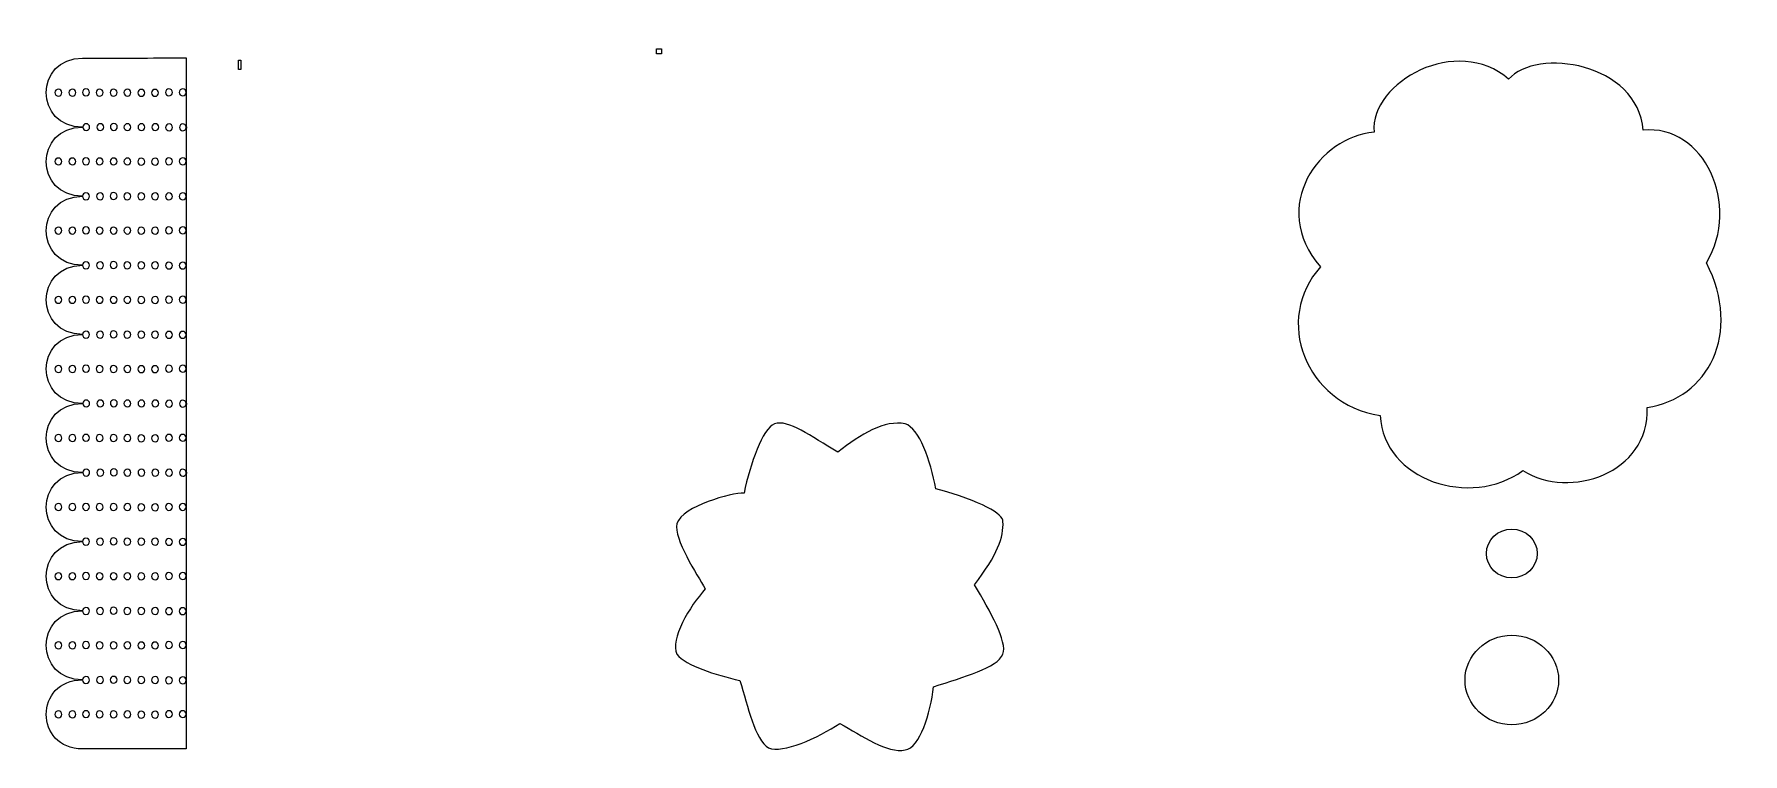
# Model space of a CAD drawing. Header units: centimetres. Extents: x -14.4 to 13.1, y -5.3 to 6.3.
import ezdxf

# ---------------------------------------------------------------- set-up
doc = ezdxf.new("R2010")
doc.units = ezdxf.units.CM
doc.header["$MEASUREMENT"] = 0
doc.header["$XCLIPFRAME"] = 0
doc.layers.add('Layer 1', color=7, linetype='Continuous')
picture_1 = doc.add_image_def('image1.jpg', size_in_pixel=(415, 417))
picture_2 = doc.add_image_def('image2.jpg', size_in_pixel=(196, 786))

msp = doc.modelspace()

# ---------------------------------------------------------------- linework, layer by layer
at = {"layer": 'Layer 1', "color": 216}
msp.add_open_spline([(11.51882, 0.30937), (11.55348, -0.75676), (10.27679, -1.17766), (9.51735, -0.70782), (9.51735, -0.70782), (8.67691, -1.31691), (7.27976, -0.86708), (7.2208, 0.17807), (7.2208, 0.17807), (6.00876, 0.37032), (5.50195, 1.73319), (6.26334, 2.57205), (6.26334, 2.57205), (5.41749, 3.54205), (6.25218, 4.67104), (7.1224, 4.73825), (7.1224, 4.73825), (7.0566, 5.55329), (8.46854, 6.31684), (9.28775, 5.59123), (9.28775, 5.59123), (9.73632, 6.10808), (11.36891, 5.85703), (11.45333, 4.77094), (11.45333, 4.77094), (12.43283, 4.87506), (13.03513, 3.5673), (12.47041, 2.63839), (12.47041, 2.63839), (13.05727, 1.49497), (12.48917, 0.45231), (11.51882, 0.30938), (11.51882, 0.30938), (11.51882, 0.30938), (11.51882, 0.30937), (11.51882, 0.30937)], degree=3, knots=[0, 0, 0, 0, 0.1, 0.1, 0.1, 0.1, 0.2, 0.2, 0.2, 0.2, 0.3, 0.3, 0.3, 0.3, 0.4, 0.4, 0.4, 0.4, 0.5, 0.5, 0.5, 0.5, 0.6, 0.6, 0.6, 0.6, 0.7, 0.7, 0.7, 0.7, 0.8, 0.8, 0.8, 0.8, 1, 1, 1, 1], dxfattribs=at)
at = {"layer": 'Layer 1', "color": 30}
for points, knots in [([(-14.24262, -4.62988), (-14.24262, -4.90783), (-14.04805, -5.18578), (-13.65892, -5.18578), (-13.65892, -5.18578), (-13.65892, -5.18578), (-11.99121, -5.18578), (-11.99121, -5.18578), (-11.99121, -5.18578), (-11.99121, -5.18578), (-11.99121, -4.6264), (-11.99121, -4.6264), (-11.99121, -4.6264), (-11.99121, -4.6571), (-12.0161, -4.68199), (-12.0468, -4.68199), (-12.0468, -4.68199), (-12.0775, -4.68199), (-12.10239, -4.6571), (-12.10239, -4.6264), (-12.10239, -4.6264), (-12.10239, -4.5957), (-12.0775, -4.57081), (-12.0468, -4.57081), (-12.0468, -4.57081), (-12.0161, -4.57081), (-11.99121, -4.5957), (-11.99121, -4.6264), (-11.99121, -4.6264), (-11.99121, -4.6264), (-11.99121, -4.08092), (-11.99121, -4.08092), (-11.99121, -4.08092), (-11.99121, -4.11162), (-12.0161, -4.13651), (-12.0468, -4.13651), (-12.0468, -4.13651), (-12.0775, -4.13651), (-12.10239, -4.11162), (-12.10239, -4.08092), (-12.10239, -4.08092), (-12.10239, -4.05022), (-12.0775, -4.02533), (-12.0468, -4.02533), (-12.0468, -4.02533), (-12.0161, -4.02533), (-11.99121, -4.05022), (-11.99121, -4.08092), (-11.99121, -4.08092), (-11.99121, -4.08092), (-11.99121, -3.51459), (-11.99121, -3.51459), (-11.99121, -3.51459), (-11.99121, -3.54529), (-12.0161, -3.57018), (-12.0468, -3.57018), (-12.0468, -3.57018), (-12.0775, -3.57018), (-12.10239, -3.54529), (-12.10239, -3.51459), (-12.10239, -3.51459), (-12.10239, -3.48389), (-12.0775, -3.459), (-12.0468, -3.459), (-12.0468, -3.459), (-12.0161, -3.459), (-11.99121, -3.48389), (-11.99121, -3.51459), (-11.99121, -3.51459), (-11.99121, -3.51459), (-11.99121, -2.96911), (-11.99121, -2.96911), (-11.99121, -2.96911), (-11.99121, -2.99981), (-12.0161, -3.0247), (-12.0468, -3.0247), (-12.0468, -3.0247), (-12.0775, -3.0247), (-12.10239, -2.99981), (-12.10239, -2.96911), (-12.10239, -2.96911), (-12.10239, -2.93841), (-12.0775, -2.91352), (-12.0468, -2.91352), (-12.0468, -2.91352), (-12.0161, -2.91352), (-11.99121, -2.93841), (-11.99121, -2.96911), (-11.99121, -2.96911), (-11.99121, -2.96911), (-11.99121, -2.40278), (-11.99121, -2.40278), (-11.99121, -2.40278), (-11.99121, -2.43348), (-12.0161, -2.45837), (-12.0468, -2.45837), (-12.0468, -2.45837), (-12.0775, -2.45837), (-12.10239, -2.43348), (-12.10239, -2.40278), (-12.10239, -2.40278), (-12.10239, -2.37208), (-12.0775, -2.34719), (-12.0468, -2.34719), (-12.0468, -2.34719), (-12.0161, -2.34719), (-11.99121, -2.37208), (-11.99121, -2.40278), (-11.99121, -2.40278), (-11.99121, -2.40278), (-11.99121, -1.85383), (-11.99121, -1.85383), (-11.99121, -1.85383), (-11.99121, -1.88453), (-12.0161, -1.90942), (-12.0468, -1.90942), (-12.0468, -1.90942), (-12.0775, -1.90942), (-12.10239, -1.88453), (-12.10239, -1.85383), (-12.10239, -1.85383), (-12.10239, -1.82313), (-12.0775, -1.79824), (-12.0468, -1.79824), (-12.0468, -1.79824), (-12.0161, -1.79824), (-11.99121, -1.82313), (-11.99121, -1.85383), (-11.99121, -1.85383), (-11.99121, -1.85383), (-11.99121, -1.29098), (-11.99121, -1.29098), (-11.99121, -1.29098), (-11.99121, -1.32168), (-12.0161, -1.34657), (-12.0468, -1.34657), (-12.0468, -1.34657), (-12.0775, -1.34657), (-12.10239, -1.32168), (-12.10239, -1.29098), (-12.10239, -1.29098), (-12.10239, -1.26028), (-12.0775, -1.23539), (-12.0468, -1.23539), (-12.0468, -1.23539), (-12.0161, -1.23539), (-11.99121, -1.26028), (-11.99121, -1.29098), (-11.99121, -1.29098), (-11.99121, -1.29098), (-11.99121, -0.76287), (-11.99121, -0.76287), (-11.99121, -0.76287), (-11.99965, -0.78282), (-12.0203, -0.79761), (-12.04333, -0.79761), (-12.04333, -0.79761), (-12.07403, -0.79761), (-12.09892, -0.77272), (-12.09892, -0.74202), (-12.09892, -0.74202), (-12.09892, -0.71132), (-12.07403, -0.68643), (-12.04333, -0.68643), (-12.04333, -0.68643), (-12.0203, -0.68643), (-11.99965, -0.70122), (-11.99121, -0.72117), (-11.99121, -0.72117), (-11.99121, -0.72117), (-11.99121, -0.17916), (-11.99121, -0.17916), (-11.99121, -0.17916), (-11.99121, -0.20986), (-12.0161, -0.23475), (-12.0468, -0.23475), (-12.0468, -0.23475), (-12.0775, -0.23475), (-12.10239, -0.20986), (-12.10239, -0.17916), (-12.10239, -0.17916), (-12.10239, -0.14846), (-12.0775, -0.12357), (-12.0468, -0.12357), (-12.0468, -0.12357), (-12.0161, -0.12357), (-11.99121, -0.14846), (-11.99121, -0.17916), (-11.99121, -0.17916), (-11.99121, -0.17916), (-11.99121, 0.34895), (-11.99121, 0.34895), (-11.99121, 0.34895), (-11.99965, 0.329), (-12.0203, 0.31421), (-12.04333, 0.31421), (-12.04333, 0.31421), (-12.07403, 0.31421), (-12.09892, 0.3391), (-12.09892, 0.3698), (-12.09892, 0.3698), (-12.09892, 0.4005), (-12.07403, 0.42539), (-12.04333, 0.42539), (-12.04333, 0.42539), (-12.0203, 0.42539), (-11.99965, 0.4106), (-11.99121, 0.39065), (-11.99121, 0.39065), (-11.99121, 0.39065), (-11.99121, 0.93265), (-11.99121, 0.93265), (-11.99121, 0.93265), (-11.99121, 0.90195), (-12.0161, 0.87706), (-12.0468, 0.87706), (-12.0468, 0.87706), (-12.0775, 0.87706), (-12.10239, 0.90195), (-12.10239, 0.93265), (-12.10239, 0.93265), (-12.10239, 0.96335), (-12.0775, 0.98824), (-12.0468, 0.98824), (-12.0468, 0.98824), (-12.0161, 0.98824), (-11.99121, 0.96335), (-11.99121, 0.93265), (-11.99121, 0.93265), (-11.99121, 0.93265), (-11.99121, 1.47813), (-11.99121, 1.47813), (-11.99121, 1.47813), (-11.99121, 1.44743), (-12.0161, 1.42254), (-12.0468, 1.42254), (-12.0468, 1.42254), (-12.0775, 1.42254), (-12.10239, 1.44743), (-12.10239, 1.47813), (-12.10239, 1.47813), (-12.10239, 1.50883), (-12.0775, 1.53372), (-12.0468, 1.53372), (-12.0468, 1.53372), (-12.0161, 1.53372), (-11.99121, 1.50883), (-11.99121, 1.47813), (-11.99121, 1.47813), (-11.99121, 1.47813), (-11.99121, 2.04446), (-11.99121, 2.04446), (-11.99121, 2.04446), (-11.99121, 2.01376), (-12.0161, 1.98887), (-12.0468, 1.98887), (-12.0468, 1.98887), (-12.0775, 1.98887), (-12.10239, 2.01376), (-12.10239, 2.04446), (-12.10239, 2.04446), (-12.10239, 2.07516), (-12.0775, 2.10005), (-12.0468, 2.10005), (-12.0468, 2.10005), (-12.0161, 2.10005), (-11.99121, 2.07516), (-11.99121, 2.04446), (-11.99121, 2.04446), (-11.99121, 2.04446), (-11.99121, 2.59341), (-11.99121, 2.59341), (-11.99121, 2.59341), (-11.99121, 2.56271), (-12.0161, 2.53782), (-12.0468, 2.53782), (-12.0468, 2.53782), (-12.0775, 2.53782), (-12.10239, 2.56271), (-12.10239, 2.59341), (-12.10239, 2.59341), (-12.10239, 2.62411), (-12.0775, 2.649), (-12.0468, 2.649), (-12.0468, 2.649), (-12.0161, 2.649), (-11.99121, 2.62411), (-11.99121, 2.59341), (-11.99121, 2.59341), (-11.99121, 2.59341), (-11.99121, 3.15974), (-11.99121, 3.15974), (-11.99121, 3.15974), (-11.99121, 3.12904), (-12.0161, 3.10415), (-12.0468, 3.10415), (-12.0468, 3.10415), (-12.0775, 3.10415), (-12.10239, 3.12904), (-12.10239, 3.15974), (-12.10239, 3.15974), (-12.10239, 3.19044), (-12.0775, 3.21533), (-12.0468, 3.21533), (-12.0468, 3.21533), (-12.0161, 3.21533), (-11.99121, 3.19044), (-11.99121, 3.15974), (-11.99121, 3.15974), (-11.99121, 3.15974), (-11.99121, 3.70522), (-11.99121, 3.70522), (-11.99121, 3.70522), (-11.99121, 3.67452), (-12.0161, 3.64963), (-12.0468, 3.64963), (-12.0468, 3.64963), (-12.0775, 3.64963), (-12.10239, 3.67452), (-12.10239, 3.70522), (-12.10239, 3.70522), (-12.10239, 3.73592), (-12.0775, 3.76081), (-12.0468, 3.76081), (-12.0468, 3.76081), (-12.0161, 3.76081), (-11.99121, 3.73592), (-11.99121, 3.70522), (-11.99121, 3.70522), (-11.99121, 3.70522), (-11.99121, 4.27155), (-11.99121, 4.27155), (-11.99121, 4.27155), (-11.99121, 4.24085), (-12.0161, 4.21596), (-12.0468, 4.21596), (-12.0468, 4.21596), (-12.0775, 4.21596), (-12.10239, 4.24085), (-12.10239, 4.27155), (-12.10239, 4.27155), (-12.10239, 4.30225), (-12.0775, 4.32714), (-12.0468, 4.32714), (-12.0468, 4.32714), (-12.0161, 4.32714), (-11.99121, 4.30225), (-11.99121, 4.27155), (-11.99121, 4.27155), (-11.99121, 4.27155), (-11.99121, 4.79618), (-11.99121, 4.79618), (-11.99121, 4.79618), (-11.99965, 4.77623), (-12.0203, 4.76144), (-12.04333, 4.76144), (-12.04333, 4.76144), (-12.07403, 4.76144), (-12.09892, 4.78633), (-12.09892, 4.81703), (-12.09892, 4.81703), (-12.09892, 4.84773), (-12.07403, 4.87262), (-12.04333, 4.87262), (-12.04333, 4.87262), (-12.0203, 4.87262), (-11.99965, 4.85783), (-11.99121, 4.83788), (-11.99121, 4.83788), (-11.99121, 4.83788), (-11.99121, 5.37989), (-11.99121, 5.37989), (-11.99121, 5.37989), (-11.99121, 5.34919), (-12.0161, 5.3243), (-12.0468, 5.3243), (-12.0468, 5.3243), (-12.0775, 5.3243), (-12.10239, 5.34919), (-12.10239, 5.37989), (-12.10239, 5.37989), (-12.10239, 5.41059), (-12.0775, 5.43548), (-12.0468, 5.43548), (-12.0468, 5.43548), (-12.0161, 5.43548), (-11.99121, 5.41059), (-11.99121, 5.37989), (-11.99121, 5.37989), (-11.99121, 5.37989), (-11.99121, 5.93579), (-11.99121, 5.93579), (-11.99121, 5.93579), (-12.88065, 5.93178), (-12.88065, 5.93232), (-13.65892, 5.93232), (-13.65892, 5.93232), (-14.43718, 5.93232), (-14.43718, 4.82051), (-13.65892, 4.82051), (-13.65892, 4.82051), (-14.43718, 4.82051), (-14.43718, 3.70871), (-13.65892, 3.70871), (-13.65892, 3.70871), (-13.65892, 3.73941), (-13.63403, 3.7643), (-13.60333, 3.7643), (-13.60333, 3.7643), (-13.57263, 3.7643), (-13.54774, 3.73941), (-13.54774, 3.70871), (-13.54774, 3.70871), (-13.54774, 3.67801), (-13.57263, 3.65312), (-13.60333, 3.65312), (-13.60333, 3.65312), (-13.63403, 3.65312), (-13.65892, 3.67801), (-13.65892, 3.70871), (-13.65892, 3.70871), (-14.43718, 3.70871), (-14.43718, 2.59691), (-13.65892, 2.59691), (-13.65892, 2.59691), (-13.65892, 2.62761), (-13.63403, 2.6525), (-13.60333, 2.6525), (-13.60333, 2.6525), (-13.57263, 2.6525), (-13.54774, 2.62761), (-13.54774, 2.59691), (-13.54774, 2.59691), (-13.54774, 2.56621), (-13.57263, 2.54132), (-13.60333, 2.54132), (-13.60333, 2.54132), (-13.63403, 2.54132), (-13.65892, 2.56621), (-13.65892, 2.59691), (-13.65892, 2.59691), (-14.43718, 2.59691), (-14.43718, 1.48511), (-13.65892, 1.48511), (-13.65892, 1.48511), (-13.65702, 1.51408), (-13.63279, 1.53722), (-13.60333, 1.53722), (-13.60333, 1.53722), (-13.57263, 1.53722), (-13.54774, 1.51233), (-13.54774, 1.48163), (-13.54774, 1.48163), (-13.54774, 1.45093), (-13.57263, 1.42604), (-13.60333, 1.42604), (-13.60333, 1.42604), (-13.63403, 1.42604), (-13.65892, 1.45093), (-13.65892, 1.48163), (-13.65892, 1.48163), (-13.65892, 1.48288), (-13.659, 1.48388), (-13.65892, 1.4851), (-13.65892, 1.4851), (-14.43718, 1.4851), (-14.43718, 0.3733), (-13.65892, 0.3733), (-13.65892, 0.3733), (-14.43718, 0.3733), (-14.43718, -0.73851), (-13.65892, -0.73851), (-13.65892, -0.73851), (-14.43718, -0.73851), (-14.43718, -1.85031), (-13.65892, -1.85031), (-13.65892, -1.85031), (-13.65892, -1.81961), (-13.63403, -1.79472), (-13.60333, -1.79472), (-13.60333, -1.79472), (-13.57263, -1.79472), (-13.54774, -1.81961), (-13.54774, -1.85031), (-13.54774, -1.85031), (-13.54774, -1.88101), (-13.57263, -1.9059), (-13.60333, -1.9059), (-13.60333, -1.9059), (-13.63403, -1.9059), (-13.65892, -1.88101), (-13.65892, -1.85031), (-13.65892, -1.85031), (-14.43718, -1.85031), (-14.43718, -2.96212), (-13.65892, -2.96212), (-13.65892, -2.96212), (-13.65702, -2.93314), (-13.63279, -2.91), (-13.60333, -2.91), (-13.60333, -2.91), (-13.57263, -2.91), (-13.54774, -2.93489), (-13.54774, -2.96559), (-13.54774, -2.96559), (-13.54774, -2.99629), (-13.57263, -3.02118), (-13.60333, -3.02118), (-13.60333, -3.02118), (-13.63403, -3.02118), (-13.65892, -2.99629), (-13.65892, -2.96559), (-13.65892, -2.96559), (-13.65892, -2.96434), (-13.659, -2.96334), (-13.65892, -2.96212), (-13.65892, -2.96212), (-14.43718, -2.96212), (-14.43718, -4.07393), (-13.65892, -4.07393), (-13.65892, -4.07393), (-13.65702, -4.04495), (-13.63279, -4.02181), (-13.60333, -4.02181), (-13.60333, -4.02181), (-13.57263, -4.02181), (-13.54774, -4.0467), (-13.54774, -4.0774), (-13.54774, -4.0774), (-13.54774, -4.1081), (-13.57263, -4.13299), (-13.60333, -4.13299), (-13.60333, -4.13299), (-13.63403, -4.13299), (-13.65892, -4.1081), (-13.65892, -4.0774), (-13.65892, -4.0774), (-13.65892, -4.07615), (-13.659, -4.07515), (-13.65892, -4.07393), (-13.65892, -4.07393), (-14.04805, -4.07393), (-14.24262, -4.35188), (-14.24262, -4.62983), (-14.24262, -4.62983), (-14.24262, -4.62983), (-14.24262, -4.62988), (-14.24262, -4.62988)], [0, 0, 0, 0, 0.00724638, 0.00724638, 0.00724638, 0.00724638, 0.01449275, 0.01449275, 0.01449275, 0.01449275, 0.02173913, 0.02173913, 0.02173913, 0.02173913, 0.02898551, 0.02898551, 0.02898551, 0.02898551, 0.03623188, 0.03623188, 0.03623188, 0.03623188, 0.04347826, 0.04347826, 0.04347826, 0.04347826, 0.05072464, 0.05072464, 0.05072464, 0.05072464, 0.05797101, 0.05797101, 0.05797101, 0.05797101, 0.06521739, 0.06521739, 0.06521739, 0.06521739, 0.07246377, 0.07246377, 0.07246377, 0.07246377, 0.07971014, 0.07971014, 0.07971014, 0.07971014, 0.08695652, 0.08695652, 0.08695652, 0.08695652, 0.0942029, 0.0942029, 0.0942029, 0.0942029, 0.10144928, 0.10144928, 0.10144928, 0.10144928, 0.10869565, 0.10869565, 0.10869565, 0.10869565, 0.11594203, 0.11594203, 0.11594203, 0.11594203, 0.12318841, 0.12318841, 0.12318841, 0.12318841, 0.13043478, 0.13043478, 0.13043478, 0.13043478, 0.13768116, 0.13768116, 0.13768116, 0.13768116, 0.14492754, 0.14492754, 0.14492754, 0.14492754, 0.15217391, 0.15217391, 0.15217391, 0.15217391, 0.15942029, 0.15942029, 0.15942029, 0.15942029, 0.16666667, 0.16666667, 0.16666667, 0.16666667, 0.17391304, 0.17391304, 0.17391304, 0.17391304, 0.18115942, 0.18115942, 0.18115942, 0.18115942, 0.1884058, 0.1884058, 0.1884058, 0.1884058, 0.19565217, 0.19565217, 0.19565217, 0.19565217, 0.20289855, 0.20289855, 0.20289855, 0.20289855, 0.21014493, 0.21014493, 0.21014493, 0.21014493, 0.2173913, 0.2173913, 0.2173913, 0.2173913, 0.22463768, 0.22463768, 0.22463768, 0.22463768, 0.23188406, 0.23188406, 0.23188406, 0.23188406, 0.23913043, 0.23913043, 0.23913043, 0.23913043, 0.24637681, 0.24637681, 0.24637681, 0.24637681, 0.25362319, 0.25362319, 0.25362319, 0.25362319, 0.26086957, 0.26086957, 0.26086957, 0.26086957, 0.26811594, 0.26811594, 0.26811594, 0.26811594, 0.27536232, 0.27536232, 0.27536232, 0.27536232, 0.2826087, 0.2826087, 0.2826087, 0.2826087, 0.28985507, 0.28985507, 0.28985507, 0.28985507, 0.29710145, 0.29710145, 0.29710145, 0.29710145, 0.30434783, 0.30434783, 0.30434783, 0.30434783, 0.3115942, 0.3115942, 0.3115942, 0.3115942, 0.31884058, 0.31884058, 0.31884058, 0.31884058, 0.32608696, 0.32608696, 0.32608696, 0.32608696, 0.33333333, 0.33333333, 0.33333333, 0.33333333, 0.34057971, 0.34057971, 0.34057971, 0.34057971, 0.34782609, 0.34782609, 0.34782609, 0.34782609, 0.35507246, 0.35507246, 0.35507246, 0.35507246, 0.36231884, 0.36231884, 0.36231884, 0.36231884, 0.36956522, 0.36956522, 0.36956522, 0.36956522, 0.37681159, 0.37681159, 0.37681159, 0.37681159, 0.38405797, 0.38405797, 0.38405797, 0.38405797, 0.39130435, 0.39130435, 0.39130435, 0.39130435, 0.39855072, 0.39855072, 0.39855072, 0.39855072, 0.4057971, 0.4057971, 0.4057971, 0.4057971, 0.41304348, 0.41304348, 0.41304348, 0.41304348, 0.42028986, 0.42028986, 0.42028986, 0.42028986, 0.42753623, 0.42753623, 0.42753623, 0.42753623, 0.43478261, 0.43478261, 0.43478261, 0.43478261, 0.44202899, 0.44202899, 0.44202899, 0.44202899, 0.44927536, 0.44927536, 0.44927536, 0.44927536, 0.45652174, 0.45652174, 0.45652174, 0.45652174, 0.46376812, 0.46376812, 0.46376812, 0.46376812, 0.47101449, 0.47101449, 0.47101449, 0.47101449, 0.47826087, 0.47826087, 0.47826087, 0.47826087, 0.48550725, 0.48550725, 0.48550725, 0.48550725, 0.49275362, 0.49275362, 0.49275362, 0.49275362, 0.5, 0.5, 0.5, 0.5, 0.50724638, 0.50724638, 0.50724638, 0.50724638, 0.51449275, 0.51449275, 0.51449275, 0.51449275, 0.52173913, 0.52173913, 0.52173913, 0.52173913, 0.52898551, 0.52898551, 0.52898551, 0.52898551, 0.53623188, 0.53623188, 0.53623188, 0.53623188, 0.54347826, 0.54347826, 0.54347826, 0.54347826, 0.55072464, 0.55072464, 0.55072464, 0.55072464, 0.55797101, 0.55797101, 0.55797101, 0.55797101, 0.56521739, 0.56521739, 0.56521739, 0.56521739, 0.57246377, 0.57246377, 0.57246377, 0.57246377, 0.57971014, 0.57971014, 0.57971014, 0.57971014, 0.58695652, 0.58695652, 0.58695652, 0.58695652, 0.5942029, 0.5942029, 0.5942029, 0.5942029, 0.60144928, 0.60144928, 0.60144928, 0.60144928, 0.60869565, 0.60869565, 0.60869565, 0.60869565, 0.61594203, 0.61594203, 0.61594203, 0.61594203, 0.62318841, 0.62318841, 0.62318841, 0.62318841, 0.63043478, 0.63043478, 0.63043478, 0.63043478, 0.63768116, 0.63768116, 0.63768116, 0.63768116, 0.64492754, 0.64492754, 0.64492754, 0.64492754, 0.65217391, 0.65217391, 0.65217391, 0.65217391, 0.65942029, 0.65942029, 0.65942029, 0.65942029, 0.66666667, 0.66666667, 0.66666667, 0.66666667, 0.67391304, 0.67391304, 0.67391304, 0.67391304, 0.68115942, 0.68115942, 0.68115942, 0.68115942, 0.6884058, 0.6884058, 0.6884058, 0.6884058, 0.69565217, 0.69565217, 0.69565217, 0.69565217, 0.70289855, 0.70289855, 0.70289855, 0.70289855, 0.71014493, 0.71014493, 0.71014493, 0.71014493, 0.7173913, 0.7173913, 0.7173913, 0.7173913, 0.72463768, 0.72463768, 0.72463768, 0.72463768, 0.73188406, 0.73188406, 0.73188406, 0.73188406, 0.73913043, 0.73913043, 0.73913043, 0.73913043, 0.74637681, 0.74637681, 0.74637681, 0.74637681, 0.75362319, 0.75362319, 0.75362319, 0.75362319, 0.76086957, 0.76086957, 0.76086957, 0.76086957, 0.76811594, 0.76811594, 0.76811594, 0.76811594, 0.77536232, 0.77536232, 0.77536232, 0.77536232, 0.7826087, 0.7826087, 0.7826087, 0.7826087, 0.78985507, 0.78985507, 0.78985507, 0.78985507, 0.79710145, 0.79710145, 0.79710145, 0.79710145, 0.80434783, 0.80434783, 0.80434783, 0.80434783, 0.8115942, 0.8115942, 0.8115942, 0.8115942, 0.81884058, 0.81884058, 0.81884058, 0.81884058, 0.82608696, 0.82608696, 0.82608696, 0.82608696, 0.83333333, 0.83333333, 0.83333333, 0.83333333, 0.84057971, 0.84057971, 0.84057971, 0.84057971, 0.84782609, 0.84782609, 0.84782609, 0.84782609, 0.85507246, 0.85507246, 0.85507246, 0.85507246, 0.86231884, 0.86231884, 0.86231884, 0.86231884, 0.86956522, 0.86956522, 0.86956522, 0.86956522, 0.87681159, 0.87681159, 0.87681159, 0.87681159, 0.88405797, 0.88405797, 0.88405797, 0.88405797, 0.89130435, 0.89130435, 0.89130435, 0.89130435, 0.89855072, 0.89855072, 0.89855072, 0.89855072, 0.9057971, 0.9057971, 0.9057971, 0.9057971, 0.91304348, 0.91304348, 0.91304348, 0.91304348, 0.92028986, 0.92028986, 0.92028986, 0.92028986, 0.92753623, 0.92753623, 0.92753623, 0.92753623, 0.93478261, 0.93478261, 0.93478261, 0.93478261, 0.94202899, 0.94202899, 0.94202899, 0.94202899, 0.94927536, 0.94927536, 0.94927536, 0.94927536, 0.95652174, 0.95652174, 0.95652174, 0.95652174, 0.96376812, 0.96376812, 0.96376812, 0.96376812, 0.97101449, 0.97101449, 0.97101449, 0.97101449, 0.97826087, 0.97826087, 0.97826087, 0.97826087, 0.98550725, 0.98550725, 0.98550725, 0.98550725, 1, 1, 1, 1]), ([(-14.10365, 5.37637), (-14.10365, 5.40707), (-14.07876, 5.43196), (-14.04806, 5.43196), (-14.04806, 5.43196), (-14.01736, 5.43196), (-13.99247, 5.40707), (-13.99247, 5.37637), (-13.99247, 5.37637), (-13.99247, 5.34567), (-14.01736, 5.32078), (-14.04806, 5.32078), (-14.04806, 5.32078), (-14.07876, 5.32078), (-14.10365, 5.34567), (-14.10365, 5.37637)], [0, 0, 0, 0, 0.2, 0.2, 0.2, 0.2, 0.4, 0.4, 0.4, 0.4, 0.6, 0.6, 0.6, 0.6, 1, 1, 1, 1]), ([(-13.87781, 5.37637), (-13.87781, 5.40707), (-13.85292, 5.43196), (-13.82222, 5.43196), (-13.82222, 5.43196), (-13.79152, 5.43196), (-13.76663, 5.40707), (-13.76663, 5.37637), (-13.76663, 5.37637), (-13.76663, 5.34567), (-13.79152, 5.32078), (-13.82222, 5.32078), (-13.82222, 5.32078), (-13.85292, 5.32078), (-13.87781, 5.34567), (-13.87781, 5.37637)], [0, 0, 0, 0, 0.2, 0.2, 0.2, 0.2, 0.4, 0.4, 0.4, 0.4, 0.6, 0.6, 0.6, 0.6, 1, 1, 1, 1]), ([(-13.65892, 5.37984), (-13.65892, 5.41054), (-13.63403, 5.43543), (-13.60333, 5.43543), (-13.60333, 5.43543), (-13.57263, 5.43543), (-13.54774, 5.41054), (-13.54774, 5.37984), (-13.54774, 5.37984), (-13.54774, 5.34914), (-13.57263, 5.32425), (-13.60333, 5.32425), (-13.60333, 5.32425), (-13.63403, 5.32425), (-13.65892, 5.34914), (-13.65892, 5.37984)], [0, 0, 0, 0, 0.2, 0.2, 0.2, 0.2, 0.4, 0.4, 0.4, 0.4, 0.6, 0.6, 0.6, 0.6, 1, 1, 1, 1]), ([(-13.44004, 5.37637), (-13.44004, 5.40707), (-13.41515, 5.43196), (-13.38445, 5.43196), (-13.38445, 5.43196), (-13.35375, 5.43196), (-13.32886, 5.40707), (-13.32886, 5.37637), (-13.32886, 5.37637), (-13.32886, 5.34567), (-13.35375, 5.32078), (-13.38445, 5.32078), (-13.38445, 5.32078), (-13.41515, 5.32078), (-13.44004, 5.34567), (-13.44004, 5.37637)], [0, 0, 0, 0, 0.2, 0.2, 0.2, 0.2, 0.4, 0.4, 0.4, 0.4, 0.6, 0.6, 0.6, 0.6, 1, 1, 1, 1]), ([(-13.21421, 5.37637), (-13.21421, 5.40707), (-13.18932, 5.43196), (-13.15862, 5.43196), (-13.15862, 5.43196), (-13.12792, 5.43196), (-13.10303, 5.40707), (-13.10303, 5.37637), (-13.10303, 5.37637), (-13.10303, 5.34567), (-13.12792, 5.32078), (-13.15862, 5.32078), (-13.15862, 5.32078), (-13.18932, 5.32078), (-13.21421, 5.34567), (-13.21421, 5.37637)], [0, 0, 0, 0, 0.2, 0.2, 0.2, 0.2, 0.4, 0.4, 0.4, 0.4, 0.6, 0.6, 0.6, 0.6, 1, 1, 1, 1]), ([(-12.99186, 5.37637), (-12.99186, 5.40707), (-12.96697, 5.43196), (-12.93627, 5.43196), (-12.93627, 5.43196), (-12.90557, 5.43196), (-12.88068, 5.40707), (-12.88068, 5.37637), (-12.88068, 5.37637), (-12.88068, 5.34567), (-12.90557, 5.32078), (-12.93627, 5.32078), (-12.93627, 5.32078), (-12.96697, 5.32078), (-12.99186, 5.34567), (-12.99186, 5.37637)], [0, 0, 0, 0, 0.2, 0.2, 0.2, 0.2, 0.4, 0.4, 0.4, 0.4, 0.6, 0.6, 0.6, 0.6, 1, 1, 1, 1]), ([(-12.7695, 5.3729), (-12.7695, 5.4036), (-12.74461, 5.42849), (-12.71391, 5.42849), (-12.71391, 5.42849), (-12.68321, 5.42849), (-12.65832, 5.4036), (-12.65832, 5.3729), (-12.65832, 5.3729), (-12.65832, 5.3422), (-12.68321, 5.31731), (-12.71391, 5.31731), (-12.71391, 5.31731), (-12.74461, 5.31731), (-12.7695, 5.3422), (-12.7695, 5.3729)], [0, 0, 0, 0, 0.2, 0.2, 0.2, 0.2, 0.4, 0.4, 0.4, 0.4, 0.6, 0.6, 0.6, 0.6, 1, 1, 1, 1]), ([(-12.54715, 5.3729), (-12.54715, 5.4036), (-12.52226, 5.42849), (-12.49156, 5.42849), (-12.49156, 5.42849), (-12.46086, 5.42849), (-12.43597, 5.4036), (-12.43597, 5.3729), (-12.43597, 5.3729), (-12.43597, 5.3422), (-12.46086, 5.31731), (-12.49156, 5.31731), (-12.49156, 5.31731), (-12.52226, 5.31731), (-12.54715, 5.3422), (-12.54715, 5.3729)], [0, 0, 0, 0, 0.2, 0.2, 0.2, 0.2, 0.4, 0.4, 0.4, 0.4, 0.6, 0.6, 0.6, 0.6, 1, 1, 1, 1]), ([(-12.32479, 5.37984), (-12.32479, 5.41054), (-12.2999, 5.43543), (-12.2692, 5.43543), (-12.2692, 5.43543), (-12.2385, 5.43543), (-12.21361, 5.41054), (-12.21361, 5.37984), (-12.21361, 5.37984), (-12.21361, 5.34914), (-12.2385, 5.32425), (-12.2692, 5.32425), (-12.2692, 5.32425), (-12.2999, 5.32425), (-12.32479, 5.34914), (-12.32479, 5.37984)], [0, 0, 0, 0, 0.2, 0.2, 0.2, 0.2, 0.4, 0.4, 0.4, 0.4, 0.6, 0.6, 0.6, 0.6, 1, 1, 1, 1]), ([(-13.65546, 4.82047), (-13.65546, 4.85117), (-13.63057, 4.87606), (-13.59987, 4.87606), (-13.59987, 4.87606), (-13.56917, 4.87606), (-13.54428, 4.85117), (-13.54428, 4.82047), (-13.54428, 4.82047), (-13.54428, 4.78977), (-13.56917, 4.76488), (-13.59987, 4.76488), (-13.59987, 4.76488), (-13.63057, 4.76488), (-13.65546, 4.78977), (-13.65546, 4.82047)], [0, 0, 0, 0, 0.2, 0.2, 0.2, 0.2, 0.4, 0.4, 0.4, 0.4, 0.6, 0.6, 0.6, 0.6, 1, 1, 1, 1]), ([(-13.42963, 4.82047), (-13.42963, 4.85117), (-13.40474, 4.87606), (-13.37404, 4.87606), (-13.37404, 4.87606), (-13.34334, 4.87606), (-13.31845, 4.85117), (-13.31845, 4.82047), (-13.31845, 4.82047), (-13.31845, 4.78977), (-13.34334, 4.76488), (-13.37404, 4.76488), (-13.37404, 4.76488), (-13.40474, 4.76488), (-13.42963, 4.78977), (-13.42963, 4.82047)], [0, 0, 0, 0, 0.2, 0.2, 0.2, 0.2, 0.4, 0.4, 0.4, 0.4, 0.6, 0.6, 0.6, 0.6, 1, 1, 1, 1]), ([(-13.21075, 4.82394), (-13.21075, 4.85464), (-13.18586, 4.87953), (-13.15516, 4.87953), (-13.15516, 4.87953), (-13.12446, 4.87953), (-13.09957, 4.85464), (-13.09957, 4.82394), (-13.09957, 4.82394), (-13.09957, 4.79324), (-13.12446, 4.76835), (-13.15516, 4.76835), (-13.15516, 4.76835), (-13.18586, 4.76835), (-13.21075, 4.79324), (-13.21075, 4.82394)], [0, 0, 0, 0, 0.2, 0.2, 0.2, 0.2, 0.4, 0.4, 0.4, 0.4, 0.6, 0.6, 0.6, 0.6, 1, 1, 1, 1]), ([(-12.99186, 4.82047), (-12.99186, 4.85117), (-12.96697, 4.87606), (-12.93627, 4.87606), (-12.93627, 4.87606), (-12.90557, 4.87606), (-12.88068, 4.85117), (-12.88068, 4.82047), (-12.88068, 4.82047), (-12.88068, 4.78977), (-12.90557, 4.76488), (-12.93627, 4.76488), (-12.93627, 4.76488), (-12.96697, 4.76488), (-12.99186, 4.78977), (-12.99186, 4.82047)], [0, 0, 0, 0, 0.2, 0.2, 0.2, 0.2, 0.4, 0.4, 0.4, 0.4, 0.6, 0.6, 0.6, 0.6, 1, 1, 1, 1]), ([(-12.76603, 4.82047), (-12.76603, 4.85117), (-12.74114, 4.87606), (-12.71044, 4.87606), (-12.71044, 4.87606), (-12.67974, 4.87606), (-12.65485, 4.85117), (-12.65485, 4.82047), (-12.65485, 4.82047), (-12.65485, 4.78977), (-12.67974, 4.76488), (-12.71044, 4.76488), (-12.71044, 4.76488), (-12.74114, 4.76488), (-12.76603, 4.78977), (-12.76603, 4.82047)], [0, 0, 0, 0, 0.2, 0.2, 0.2, 0.2, 0.4, 0.4, 0.4, 0.4, 0.6, 0.6, 0.6, 0.6, 1, 1, 1, 1]), ([(-12.54368, 4.82047), (-12.54368, 4.85117), (-12.51879, 4.87606), (-12.48809, 4.87606), (-12.48809, 4.87606), (-12.45739, 4.87606), (-12.4325, 4.85117), (-12.4325, 4.82047), (-12.4325, 4.82047), (-12.4325, 4.78977), (-12.45739, 4.76488), (-12.48809, 4.76488), (-12.48809, 4.76488), (-12.51879, 4.76488), (-12.54368, 4.78977), (-12.54368, 4.82047)], [0, 0, 0, 0, 0.2, 0.2, 0.2, 0.2, 0.4, 0.4, 0.4, 0.4, 0.6, 0.6, 0.6, 0.6, 1, 1, 1, 1]), ([(-12.32132, 4.81699), (-12.32132, 4.84769), (-12.29643, 4.87258), (-12.26573, 4.87258), (-12.26573, 4.87258), (-12.23503, 4.87258), (-12.21014, 4.84769), (-12.21014, 4.81699), (-12.21014, 4.81699), (-12.21014, 4.78629), (-12.23503, 4.7614), (-12.26573, 4.7614), (-12.26573, 4.7614), (-12.29643, 4.7614), (-12.32132, 4.78629), (-12.32132, 4.81699)], [0, 0, 0, 0, 0.2, 0.2, 0.2, 0.2, 0.4, 0.4, 0.4, 0.4, 0.6, 0.6, 0.6, 0.6, 1, 1, 1, 1]), ([(-11.99122, 4.83784), (-11.99122, 4.83784), (-11.99122, 4.79615), (-11.99122, 4.79615), (-11.99122, 4.79615), (-11.98841, 4.80279), (-11.98775, 4.80932), (-11.98775, 4.817), (-11.98775, 4.817), (-11.98775, 4.82467), (-11.98841, 4.8312), (-11.99122, 4.83785), (-11.99122, 4.83785), (-11.99122, 4.83785), (-11.99122, 4.83784), (-11.99122, 4.83784)], [0, 0, 0, 0, 0.2, 0.2, 0.2, 0.2, 0.4, 0.4, 0.4, 0.4, 0.6, 0.6, 0.6, 0.6, 1, 1, 1, 1]), ([(-14.10365, 4.26804), (-14.10365, 4.29874), (-14.07876, 4.32363), (-14.04806, 4.32363), (-14.04806, 4.32363), (-14.01736, 4.32363), (-13.99247, 4.29874), (-13.99247, 4.26804), (-13.99247, 4.26804), (-13.99247, 4.23734), (-14.01736, 4.21245), (-14.04806, 4.21245), (-14.04806, 4.21245), (-14.07876, 4.21245), (-14.10365, 4.23734), (-14.10365, 4.26804)], [0, 0, 0, 0, 0.2, 0.2, 0.2, 0.2, 0.4, 0.4, 0.4, 0.4, 0.6, 0.6, 0.6, 0.6, 1, 1, 1, 1]), ([(-13.87781, 4.26804), (-13.87781, 4.29874), (-13.85292, 4.32363), (-13.82222, 4.32363), (-13.82222, 4.32363), (-13.79152, 4.32363), (-13.76663, 4.29874), (-13.76663, 4.26804), (-13.76663, 4.26804), (-13.76663, 4.23734), (-13.79152, 4.21245), (-13.82222, 4.21245), (-13.82222, 4.21245), (-13.85292, 4.21245), (-13.87781, 4.23734), (-13.87781, 4.26804)], [0, 0, 0, 0, 0.2, 0.2, 0.2, 0.2, 0.4, 0.4, 0.4, 0.4, 0.6, 0.6, 0.6, 0.6, 1, 1, 1, 1]), ([(-13.65892, 4.27151), (-13.65892, 4.30221), (-13.63403, 4.3271), (-13.60333, 4.3271), (-13.60333, 4.3271), (-13.57263, 4.3271), (-13.54774, 4.30221), (-13.54774, 4.27151), (-13.54774, 4.27151), (-13.54774, 4.24081), (-13.57263, 4.21592), (-13.60333, 4.21592), (-13.60333, 4.21592), (-13.63403, 4.21592), (-13.65892, 4.24081), (-13.65892, 4.27151)], [0, 0, 0, 0, 0.2, 0.2, 0.2, 0.2, 0.4, 0.4, 0.4, 0.4, 0.6, 0.6, 0.6, 0.6, 1, 1, 1, 1]), ([(-13.44004, 4.26804), (-13.44004, 4.29874), (-13.41515, 4.32363), (-13.38445, 4.32363), (-13.38445, 4.32363), (-13.35375, 4.32363), (-13.32886, 4.29874), (-13.32886, 4.26804), (-13.32886, 4.26804), (-13.32886, 4.23734), (-13.35375, 4.21245), (-13.38445, 4.21245), (-13.38445, 4.21245), (-13.41515, 4.21245), (-13.44004, 4.23734), (-13.44004, 4.26804)], [0, 0, 0, 0, 0.2, 0.2, 0.2, 0.2, 0.4, 0.4, 0.4, 0.4, 0.6, 0.6, 0.6, 0.6, 1, 1, 1, 1]), ([(-13.21421, 4.26804), (-13.21421, 4.29874), (-13.18932, 4.32363), (-13.15862, 4.32363), (-13.15862, 4.32363), (-13.12792, 4.32363), (-13.10303, 4.29874), (-13.10303, 4.26804), (-13.10303, 4.26804), (-13.10303, 4.23734), (-13.12792, 4.21245), (-13.15862, 4.21245), (-13.15862, 4.21245), (-13.18932, 4.21245), (-13.21421, 4.23734), (-13.21421, 4.26804)], [0, 0, 0, 0, 0.2, 0.2, 0.2, 0.2, 0.4, 0.4, 0.4, 0.4, 0.6, 0.6, 0.6, 0.6, 1, 1, 1, 1]), ([(-12.99186, 4.26804), (-12.99186, 4.29874), (-12.96697, 4.32363), (-12.93627, 4.32363), (-12.93627, 4.32363), (-12.90557, 4.32363), (-12.88068, 4.29874), (-12.88068, 4.26804), (-12.88068, 4.26804), (-12.88068, 4.23734), (-12.90557, 4.21245), (-12.93627, 4.21245), (-12.93627, 4.21245), (-12.96697, 4.21245), (-12.99186, 4.23734), (-12.99186, 4.26804)], [0, 0, 0, 0, 0.2, 0.2, 0.2, 0.2, 0.4, 0.4, 0.4, 0.4, 0.6, 0.6, 0.6, 0.6, 1, 1, 1, 1]), ([(-12.7695, 4.26456), (-12.7695, 4.29526), (-12.74461, 4.32015), (-12.71391, 4.32015), (-12.71391, 4.32015), (-12.68321, 4.32015), (-12.65832, 4.29526), (-12.65832, 4.26456), (-12.65832, 4.26456), (-12.65832, 4.23386), (-12.68321, 4.20897), (-12.71391, 4.20897), (-12.71391, 4.20897), (-12.74461, 4.20897), (-12.7695, 4.23386), (-12.7695, 4.26456)], [0, 0, 0, 0, 0.2, 0.2, 0.2, 0.2, 0.4, 0.4, 0.4, 0.4, 0.6, 0.6, 0.6, 0.6, 1, 1, 1, 1]), ([(-12.54715, 4.26456), (-12.54715, 4.29526), (-12.52226, 4.32015), (-12.49156, 4.32015), (-12.49156, 4.32015), (-12.46086, 4.32015), (-12.43597, 4.29526), (-12.43597, 4.26456), (-12.43597, 4.26456), (-12.43597, 4.23386), (-12.46086, 4.20897), (-12.49156, 4.20897), (-12.49156, 4.20897), (-12.52226, 4.20897), (-12.54715, 4.23386), (-12.54715, 4.26456)], [0, 0, 0, 0, 0.2, 0.2, 0.2, 0.2, 0.4, 0.4, 0.4, 0.4, 0.6, 0.6, 0.6, 0.6, 1, 1, 1, 1]), ([(-12.32479, 4.27151), (-12.32479, 4.30221), (-12.2999, 4.3271), (-12.2692, 4.3271), (-12.2692, 4.3271), (-12.2385, 4.3271), (-12.21361, 4.30221), (-12.21361, 4.27151), (-12.21361, 4.27151), (-12.21361, 4.24081), (-12.2385, 4.21592), (-12.2692, 4.21592), (-12.2692, 4.21592), (-12.2999, 4.21592), (-12.32479, 4.24081), (-12.32479, 4.27151)], [0, 0, 0, 0, 0.2, 0.2, 0.2, 0.2, 0.4, 0.4, 0.4, 0.4, 0.6, 0.6, 0.6, 0.6, 1, 1, 1, 1]), ([(-13.4331, 3.70866), (-13.4331, 3.73936), (-13.40821, 3.76425), (-13.37751, 3.76425), (-13.37751, 3.76425), (-13.34681, 3.76425), (-13.32192, 3.73936), (-13.32192, 3.70866), (-13.32192, 3.70866), (-13.32192, 3.67796), (-13.34681, 3.65307), (-13.37751, 3.65307), (-13.37751, 3.65307), (-13.40821, 3.65307), (-13.4331, 3.67796), (-13.4331, 3.70866)], [0, 0, 0, 0, 0.2, 0.2, 0.2, 0.2, 0.4, 0.4, 0.4, 0.4, 0.6, 0.6, 0.6, 0.6, 1, 1, 1, 1]), ([(-13.21421, 3.71214), (-13.21421, 3.74284), (-13.18932, 3.76773), (-13.15862, 3.76773), (-13.15862, 3.76773), (-13.12792, 3.76773), (-13.10303, 3.74284), (-13.10303, 3.71214), (-13.10303, 3.71214), (-13.10303, 3.68144), (-13.12792, 3.65655), (-13.15862, 3.65655), (-13.15862, 3.65655), (-13.18932, 3.65655), (-13.21421, 3.68144), (-13.21421, 3.71214)], [0, 0, 0, 0, 0.2, 0.2, 0.2, 0.2, 0.4, 0.4, 0.4, 0.4, 0.6, 0.6, 0.6, 0.6, 1, 1, 1, 1]), ([(-12.99533, 3.70866), (-12.99533, 3.73936), (-12.97044, 3.76425), (-12.93974, 3.76425), (-12.93974, 3.76425), (-12.90904, 3.76425), (-12.88415, 3.73936), (-12.88415, 3.70866), (-12.88415, 3.70866), (-12.88415, 3.67796), (-12.90904, 3.65307), (-12.93974, 3.65307), (-12.93974, 3.65307), (-12.97044, 3.65307), (-12.99533, 3.67796), (-12.99533, 3.70866)], [0, 0, 0, 0, 0.2, 0.2, 0.2, 0.2, 0.4, 0.4, 0.4, 0.4, 0.6, 0.6, 0.6, 0.6, 1, 1, 1, 1]), ([(-12.7695, 3.70866), (-12.7695, 3.73936), (-12.74461, 3.76425), (-12.71391, 3.76425), (-12.71391, 3.76425), (-12.68321, 3.76425), (-12.65832, 3.73936), (-12.65832, 3.70866), (-12.65832, 3.70866), (-12.65832, 3.67796), (-12.68321, 3.65307), (-12.71391, 3.65307), (-12.71391, 3.65307), (-12.74461, 3.65307), (-12.7695, 3.67796), (-12.7695, 3.70866)], [0, 0, 0, 0, 0.2, 0.2, 0.2, 0.2, 0.4, 0.4, 0.4, 0.4, 0.6, 0.6, 0.6, 0.6, 1, 1, 1, 1]), ([(-12.54715, 3.70866), (-12.54715, 3.73936), (-12.52226, 3.76425), (-12.49156, 3.76425), (-12.49156, 3.76425), (-12.46086, 3.76425), (-12.43597, 3.73936), (-12.43597, 3.70866), (-12.43597, 3.70866), (-12.43597, 3.67796), (-12.46086, 3.65307), (-12.49156, 3.65307), (-12.49156, 3.65307), (-12.52226, 3.65307), (-12.54715, 3.67796), (-12.54715, 3.70866)], [0, 0, 0, 0, 0.2, 0.2, 0.2, 0.2, 0.4, 0.4, 0.4, 0.4, 0.6, 0.6, 0.6, 0.6, 1, 1, 1, 1]), ([(-12.32479, 3.70519), (-12.32479, 3.73589), (-12.2999, 3.76078), (-12.2692, 3.76078), (-12.2692, 3.76078), (-12.2385, 3.76078), (-12.21361, 3.73589), (-12.21361, 3.70519), (-12.21361, 3.70519), (-12.21361, 3.67449), (-12.2385, 3.6496), (-12.2692, 3.6496), (-12.2692, 3.6496), (-12.2999, 3.6496), (-12.32479, 3.67449), (-12.32479, 3.70519)], [0, 0, 0, 0, 0.2, 0.2, 0.2, 0.2, 0.4, 0.4, 0.4, 0.4, 0.6, 0.6, 0.6, 0.6, 1, 1, 1, 1]), ([(-14.10365, 3.15623), (-14.10365, 3.18693), (-14.07876, 3.21182), (-14.04806, 3.21182), (-14.04806, 3.21182), (-14.01736, 3.21182), (-13.99247, 3.18693), (-13.99247, 3.15623), (-13.99247, 3.15623), (-13.99247, 3.12553), (-14.01736, 3.10064), (-14.04806, 3.10064), (-14.04806, 3.10064), (-14.07876, 3.10064), (-14.10365, 3.12553), (-14.10365, 3.15623)], [0, 0, 0, 0, 0.2, 0.2, 0.2, 0.2, 0.4, 0.4, 0.4, 0.4, 0.6, 0.6, 0.6, 0.6, 1, 1, 1, 1]), ([(-13.87781, 3.15623), (-13.87781, 3.18693), (-13.85292, 3.21182), (-13.82222, 3.21182), (-13.82222, 3.21182), (-13.79152, 3.21182), (-13.76663, 3.18693), (-13.76663, 3.15623), (-13.76663, 3.15623), (-13.76663, 3.12553), (-13.79152, 3.10064), (-13.82222, 3.10064), (-13.82222, 3.10064), (-13.85292, 3.10064), (-13.87781, 3.12553), (-13.87781, 3.15623)], [0, 0, 0, 0, 0.2, 0.2, 0.2, 0.2, 0.4, 0.4, 0.4, 0.4, 0.6, 0.6, 0.6, 0.6, 1, 1, 1, 1]), ([(-13.65892, 3.15971), (-13.65892, 3.19041), (-13.63403, 3.2153), (-13.60333, 3.2153), (-13.60333, 3.2153), (-13.57263, 3.2153), (-13.54774, 3.19041), (-13.54774, 3.15971), (-13.54774, 3.15971), (-13.54774, 3.12901), (-13.57263, 3.10412), (-13.60333, 3.10412), (-13.60333, 3.10412), (-13.63403, 3.10412), (-13.65892, 3.12901), (-13.65892, 3.15971)], [0, 0, 0, 0, 0.2, 0.2, 0.2, 0.2, 0.4, 0.4, 0.4, 0.4, 0.6, 0.6, 0.6, 0.6, 1, 1, 1, 1]), ([(-13.44004, 3.15623), (-13.44004, 3.18693), (-13.41515, 3.21182), (-13.38445, 3.21182), (-13.38445, 3.21182), (-13.35375, 3.21182), (-13.32886, 3.18693), (-13.32886, 3.15623), (-13.32886, 3.15623), (-13.32886, 3.12553), (-13.35375, 3.10064), (-13.38445, 3.10064), (-13.38445, 3.10064), (-13.41515, 3.10064), (-13.44004, 3.12553), (-13.44004, 3.15623)], [0, 0, 0, 0, 0.2, 0.2, 0.2, 0.2, 0.4, 0.4, 0.4, 0.4, 0.6, 0.6, 0.6, 0.6, 1, 1, 1, 1]), ([(-13.21421, 3.15623), (-13.21421, 3.18693), (-13.18932, 3.21182), (-13.15862, 3.21182), (-13.15862, 3.21182), (-13.12792, 3.21182), (-13.10303, 3.18693), (-13.10303, 3.15623), (-13.10303, 3.15623), (-13.10303, 3.12553), (-13.12792, 3.10064), (-13.15862, 3.10064), (-13.15862, 3.10064), (-13.18932, 3.10064), (-13.21421, 3.12553), (-13.21421, 3.15623)], [0, 0, 0, 0, 0.2, 0.2, 0.2, 0.2, 0.4, 0.4, 0.4, 0.4, 0.6, 0.6, 0.6, 0.6, 1, 1, 1, 1]), ([(-12.99186, 3.15623), (-12.99186, 3.18693), (-12.96697, 3.21182), (-12.93627, 3.21182), (-12.93627, 3.21182), (-12.90557, 3.21182), (-12.88068, 3.18693), (-12.88068, 3.15623), (-12.88068, 3.15623), (-12.88068, 3.12553), (-12.90557, 3.10064), (-12.93627, 3.10064), (-12.93627, 3.10064), (-12.96697, 3.10064), (-12.99186, 3.12553), (-12.99186, 3.15623)], [0, 0, 0, 0, 0.2, 0.2, 0.2, 0.2, 0.4, 0.4, 0.4, 0.4, 0.6, 0.6, 0.6, 0.6, 1, 1, 1, 1]), ([(-12.7695, 3.15276), (-12.7695, 3.18346), (-12.74461, 3.20835), (-12.71391, 3.20835), (-12.71391, 3.20835), (-12.68321, 3.20835), (-12.65832, 3.18346), (-12.65832, 3.15276), (-12.65832, 3.15276), (-12.65832, 3.12206), (-12.68321, 3.09717), (-12.71391, 3.09717), (-12.71391, 3.09717), (-12.74461, 3.09717), (-12.7695, 3.12206), (-12.7695, 3.15276)], [0, 0, 0, 0, 0.2, 0.2, 0.2, 0.2, 0.4, 0.4, 0.4, 0.4, 0.6, 0.6, 0.6, 0.6, 1, 1, 1, 1]), ([(-12.54715, 3.15276), (-12.54715, 3.18346), (-12.52226, 3.20835), (-12.49156, 3.20835), (-12.49156, 3.20835), (-12.46086, 3.20835), (-12.43597, 3.18346), (-12.43597, 3.15276), (-12.43597, 3.15276), (-12.43597, 3.12206), (-12.46086, 3.09717), (-12.49156, 3.09717), (-12.49156, 3.09717), (-12.52226, 3.09717), (-12.54715, 3.12206), (-12.54715, 3.15276)], [0, 0, 0, 0, 0.2, 0.2, 0.2, 0.2, 0.4, 0.4, 0.4, 0.4, 0.6, 0.6, 0.6, 0.6, 1, 1, 1, 1]), ([(-12.32479, 3.15971), (-12.32479, 3.19041), (-12.2999, 3.2153), (-12.2692, 3.2153), (-12.2692, 3.2153), (-12.2385, 3.2153), (-12.21361, 3.19041), (-12.21361, 3.15971), (-12.21361, 3.15971), (-12.21361, 3.12901), (-12.2385, 3.10412), (-12.2692, 3.10412), (-12.2692, 3.10412), (-12.2999, 3.10412), (-12.32479, 3.12901), (-12.32479, 3.15971)], [0, 0, 0, 0, 0.2, 0.2, 0.2, 0.2, 0.4, 0.4, 0.4, 0.4, 0.6, 0.6, 0.6, 0.6, 1, 1, 1, 1]), ([(-13.4331, 2.59686), (-13.4331, 2.62756), (-13.40821, 2.65245), (-13.37751, 2.65245), (-13.37751, 2.65245), (-13.34681, 2.65245), (-13.32192, 2.62756), (-13.32192, 2.59686), (-13.32192, 2.59686), (-13.32192, 2.56616), (-13.34681, 2.54127), (-13.37751, 2.54127), (-13.37751, 2.54127), (-13.40821, 2.54127), (-13.4331, 2.56616), (-13.4331, 2.59686)], [0, 0, 0, 0, 0.2, 0.2, 0.2, 0.2, 0.4, 0.4, 0.4, 0.4, 0.6, 0.6, 0.6, 0.6, 1, 1, 1, 1]), ([(-13.21421, 2.60033), (-13.21421, 2.63103), (-13.18932, 2.65592), (-13.15862, 2.65592), (-13.15862, 2.65592), (-13.12792, 2.65592), (-13.10303, 2.63103), (-13.10303, 2.60033), (-13.10303, 2.60033), (-13.10303, 2.56963), (-13.12792, 2.54474), (-13.15862, 2.54474), (-13.15862, 2.54474), (-13.18932, 2.54474), (-13.21421, 2.56963), (-13.21421, 2.60033)], [0, 0, 0, 0, 0.2, 0.2, 0.2, 0.2, 0.4, 0.4, 0.4, 0.4, 0.6, 0.6, 0.6, 0.6, 1, 1, 1, 1]), ([(-12.99533, 2.59686), (-12.99533, 2.62756), (-12.97044, 2.65245), (-12.93974, 2.65245), (-12.93974, 2.65245), (-12.90904, 2.65245), (-12.88415, 2.62756), (-12.88415, 2.59686), (-12.88415, 2.59686), (-12.88415, 2.56616), (-12.90904, 2.54127), (-12.93974, 2.54127), (-12.93974, 2.54127), (-12.97044, 2.54127), (-12.99533, 2.56616), (-12.99533, 2.59686)], [0, 0, 0, 0, 0.2, 0.2, 0.2, 0.2, 0.4, 0.4, 0.4, 0.4, 0.6, 0.6, 0.6, 0.6, 1, 1, 1, 1]), ([(-12.7695, 2.59686), (-12.7695, 2.62756), (-12.74461, 2.65245), (-12.71391, 2.65245), (-12.71391, 2.65245), (-12.68321, 2.65245), (-12.65832, 2.62756), (-12.65832, 2.59686), (-12.65832, 2.59686), (-12.65832, 2.56616), (-12.68321, 2.54127), (-12.71391, 2.54127), (-12.71391, 2.54127), (-12.74461, 2.54127), (-12.7695, 2.56616), (-12.7695, 2.59686)], [0, 0, 0, 0, 0.2, 0.2, 0.2, 0.2, 0.4, 0.4, 0.4, 0.4, 0.6, 0.6, 0.6, 0.6, 1, 1, 1, 1]), ([(-12.54715, 2.59686), (-12.54715, 2.62756), (-12.52226, 2.65245), (-12.49156, 2.65245), (-12.49156, 2.65245), (-12.46086, 2.65245), (-12.43597, 2.62756), (-12.43597, 2.59686), (-12.43597, 2.59686), (-12.43597, 2.56616), (-12.46086, 2.54127), (-12.49156, 2.54127), (-12.49156, 2.54127), (-12.52226, 2.54127), (-12.54715, 2.56616), (-12.54715, 2.59686)], [0, 0, 0, 0, 0.2, 0.2, 0.2, 0.2, 0.4, 0.4, 0.4, 0.4, 0.6, 0.6, 0.6, 0.6, 1, 1, 1, 1]), ([(-12.32479, 2.59338), (-12.32479, 2.62408), (-12.2999, 2.64897), (-12.2692, 2.64897), (-12.2692, 2.64897), (-12.2385, 2.64897), (-12.21361, 2.62408), (-12.21361, 2.59338), (-12.21361, 2.59338), (-12.21361, 2.56268), (-12.2385, 2.53779), (-12.2692, 2.53779), (-12.2692, 2.53779), (-12.2999, 2.53779), (-12.32479, 2.56268), (-12.32479, 2.59338)], [0, 0, 0, 0, 0.2, 0.2, 0.2, 0.2, 0.4, 0.4, 0.4, 0.4, 0.6, 0.6, 0.6, 0.6, 1, 1, 1, 1]), ([(-14.10365, 2.04095), (-14.10365, 2.07165), (-14.07876, 2.09654), (-14.04806, 2.09654), (-14.04806, 2.09654), (-14.01736, 2.09654), (-13.99247, 2.07165), (-13.99247, 2.04095), (-13.99247, 2.04095), (-13.99247, 2.01025), (-14.01736, 1.98536), (-14.04806, 1.98536), (-14.04806, 1.98536), (-14.07876, 1.98536), (-14.10365, 2.01025), (-14.10365, 2.04095)], [0, 0, 0, 0, 0.2, 0.2, 0.2, 0.2, 0.4, 0.4, 0.4, 0.4, 0.6, 0.6, 0.6, 0.6, 1, 1, 1, 1]), ([(-13.87781, 2.04095), (-13.87781, 2.07165), (-13.85292, 2.09654), (-13.82222, 2.09654), (-13.82222, 2.09654), (-13.79152, 2.09654), (-13.76663, 2.07165), (-13.76663, 2.04095), (-13.76663, 2.04095), (-13.76663, 2.01025), (-13.79152, 1.98536), (-13.82222, 1.98536), (-13.82222, 1.98536), (-13.85292, 1.98536), (-13.87781, 2.01025), (-13.87781, 2.04095)], [0, 0, 0, 0, 0.2, 0.2, 0.2, 0.2, 0.4, 0.4, 0.4, 0.4, 0.6, 0.6, 0.6, 0.6, 1, 1, 1, 1]), ([(-13.65892, 2.04443), (-13.65892, 2.07513), (-13.63403, 2.10002), (-13.60333, 2.10002), (-13.60333, 2.10002), (-13.57263, 2.10002), (-13.54774, 2.07513), (-13.54774, 2.04443), (-13.54774, 2.04443), (-13.54774, 2.01373), (-13.57263, 1.98884), (-13.60333, 1.98884), (-13.60333, 1.98884), (-13.63403, 1.98884), (-13.65892, 2.01373), (-13.65892, 2.04443)], [0, 0, 0, 0, 0.2, 0.2, 0.2, 0.2, 0.4, 0.4, 0.4, 0.4, 0.6, 0.6, 0.6, 0.6, 1, 1, 1, 1]), ([(-13.44004, 2.04095), (-13.44004, 2.07165), (-13.41515, 2.09654), (-13.38445, 2.09654), (-13.38445, 2.09654), (-13.35375, 2.09654), (-13.32886, 2.07165), (-13.32886, 2.04095), (-13.32886, 2.04095), (-13.32886, 2.01025), (-13.35375, 1.98536), (-13.38445, 1.98536), (-13.38445, 1.98536), (-13.41515, 1.98536), (-13.44004, 2.01025), (-13.44004, 2.04095)], [0, 0, 0, 0, 0.2, 0.2, 0.2, 0.2, 0.4, 0.4, 0.4, 0.4, 0.6, 0.6, 0.6, 0.6, 1, 1, 1, 1]), ([(-13.21421, 2.04095), (-13.21421, 2.07165), (-13.18932, 2.09654), (-13.15862, 2.09654), (-13.15862, 2.09654), (-13.12792, 2.09654), (-13.10303, 2.07165), (-13.10303, 2.04095), (-13.10303, 2.04095), (-13.10303, 2.01025), (-13.12792, 1.98536), (-13.15862, 1.98536), (-13.15862, 1.98536), (-13.18932, 1.98536), (-13.21421, 2.01025), (-13.21421, 2.04095)], [0, 0, 0, 0, 0.2, 0.2, 0.2, 0.2, 0.4, 0.4, 0.4, 0.4, 0.6, 0.6, 0.6, 0.6, 1, 1, 1, 1]), ([(-12.99186, 2.04095), (-12.99186, 2.07165), (-12.96697, 2.09654), (-12.93627, 2.09654), (-12.93627, 2.09654), (-12.90557, 2.09654), (-12.88068, 2.07165), (-12.88068, 2.04095), (-12.88068, 2.04095), (-12.88068, 2.01025), (-12.90557, 1.98536), (-12.93627, 1.98536), (-12.93627, 1.98536), (-12.96697, 1.98536), (-12.99186, 2.01025), (-12.99186, 2.04095)], [0, 0, 0, 0, 0.2, 0.2, 0.2, 0.2, 0.4, 0.4, 0.4, 0.4, 0.6, 0.6, 0.6, 0.6, 1, 1, 1, 1]), ([(-12.7695, 2.03748), (-12.7695, 2.06818), (-12.74461, 2.09307), (-12.71391, 2.09307), (-12.71391, 2.09307), (-12.68321, 2.09307), (-12.65832, 2.06818), (-12.65832, 2.03748), (-12.65832, 2.03748), (-12.65832, 2.00678), (-12.68321, 1.98189), (-12.71391, 1.98189), (-12.71391, 1.98189), (-12.74461, 1.98189), (-12.7695, 2.00678), (-12.7695, 2.03748)], [0, 0, 0, 0, 0.2, 0.2, 0.2, 0.2, 0.4, 0.4, 0.4, 0.4, 0.6, 0.6, 0.6, 0.6, 1, 1, 1, 1]), ([(-12.54715, 2.03748), (-12.54715, 2.06818), (-12.52226, 2.09307), (-12.49156, 2.09307), (-12.49156, 2.09307), (-12.46086, 2.09307), (-12.43597, 2.06818), (-12.43597, 2.03748), (-12.43597, 2.03748), (-12.43597, 2.00678), (-12.46086, 1.98189), (-12.49156, 1.98189), (-12.49156, 1.98189), (-12.52226, 1.98189), (-12.54715, 2.00678), (-12.54715, 2.03748)], [0, 0, 0, 0, 0.2, 0.2, 0.2, 0.2, 0.4, 0.4, 0.4, 0.4, 0.6, 0.6, 0.6, 0.6, 1, 1, 1, 1]), ([(-12.32479, 2.04443), (-12.32479, 2.07513), (-12.2999, 2.10002), (-12.2692, 2.10002), (-12.2692, 2.10002), (-12.2385, 2.10002), (-12.21361, 2.07513), (-12.21361, 2.04443), (-12.21361, 2.04443), (-12.21361, 2.01373), (-12.2385, 1.98884), (-12.2692, 1.98884), (-12.2692, 1.98884), (-12.2999, 1.98884), (-12.32479, 2.01373), (-12.32479, 2.04443)], [0, 0, 0, 0, 0.2, 0.2, 0.2, 0.2, 0.4, 0.4, 0.4, 0.4, 0.6, 0.6, 0.6, 0.6, 1, 1, 1, 1]), ([(-13.4331, 1.48158), (-13.4331, 1.51228), (-13.40821, 1.53717), (-13.37751, 1.53717), (-13.37751, 1.53717), (-13.34681, 1.53717), (-13.32192, 1.51228), (-13.32192, 1.48158), (-13.32192, 1.48158), (-13.32192, 1.45088), (-13.34681, 1.42599), (-13.37751, 1.42599), (-13.37751, 1.42599), (-13.40821, 1.42599), (-13.4331, 1.45088), (-13.4331, 1.48158)], [0, 0, 0, 0, 0.2, 0.2, 0.2, 0.2, 0.4, 0.4, 0.4, 0.4, 0.6, 0.6, 0.6, 0.6, 1, 1, 1, 1]), ([(-13.21421, 1.48505), (-13.21421, 1.51575), (-13.18932, 1.54064), (-13.15862, 1.54064), (-13.15862, 1.54064), (-13.12792, 1.54064), (-13.10303, 1.51575), (-13.10303, 1.48505), (-13.10303, 1.48505), (-13.10303, 1.45435), (-13.12792, 1.42946), (-13.15862, 1.42946), (-13.15862, 1.42946), (-13.18932, 1.42946), (-13.21421, 1.45435), (-13.21421, 1.48505)], [0, 0, 0, 0, 0.2, 0.2, 0.2, 0.2, 0.4, 0.4, 0.4, 0.4, 0.6, 0.6, 0.6, 0.6, 1, 1, 1, 1]), ([(-12.99533, 1.48158), (-12.99533, 1.51228), (-12.97044, 1.53717), (-12.93974, 1.53717), (-12.93974, 1.53717), (-12.90904, 1.53717), (-12.88415, 1.51228), (-12.88415, 1.48158), (-12.88415, 1.48158), (-12.88415, 1.45088), (-12.90904, 1.42599), (-12.93974, 1.42599), (-12.93974, 1.42599), (-12.97044, 1.42599), (-12.99533, 1.45088), (-12.99533, 1.48158)], [0, 0, 0, 0, 0.2, 0.2, 0.2, 0.2, 0.4, 0.4, 0.4, 0.4, 0.6, 0.6, 0.6, 0.6, 1, 1, 1, 1]), ([(-12.7695, 1.48158), (-12.7695, 1.51228), (-12.74461, 1.53717), (-12.71391, 1.53717), (-12.71391, 1.53717), (-12.68321, 1.53717), (-12.65832, 1.51228), (-12.65832, 1.48158), (-12.65832, 1.48158), (-12.65832, 1.45088), (-12.68321, 1.42599), (-12.71391, 1.42599), (-12.71391, 1.42599), (-12.74461, 1.42599), (-12.7695, 1.45088), (-12.7695, 1.48158)], [0, 0, 0, 0, 0.2, 0.2, 0.2, 0.2, 0.4, 0.4, 0.4, 0.4, 0.6, 0.6, 0.6, 0.6, 1, 1, 1, 1]), ([(-12.54715, 1.48158), (-12.54715, 1.51228), (-12.52226, 1.53717), (-12.49156, 1.53717), (-12.49156, 1.53717), (-12.46086, 1.53717), (-12.43597, 1.51228), (-12.43597, 1.48158), (-12.43597, 1.48158), (-12.43597, 1.45088), (-12.46086, 1.42599), (-12.49156, 1.42599), (-12.49156, 1.42599), (-12.52226, 1.42599), (-12.54715, 1.45088), (-12.54715, 1.48158)], [0, 0, 0, 0, 0.2, 0.2, 0.2, 0.2, 0.4, 0.4, 0.4, 0.4, 0.6, 0.6, 0.6, 0.6, 1, 1, 1, 1]), ([(-12.32479, 1.4781), (-12.32479, 1.5088), (-12.2999, 1.53369), (-12.2692, 1.53369), (-12.2692, 1.53369), (-12.2385, 1.53369), (-12.21361, 1.5088), (-12.21361, 1.4781), (-12.21361, 1.4781), (-12.21361, 1.4474), (-12.2385, 1.42251), (-12.2692, 1.42251), (-12.2692, 1.42251), (-12.2999, 1.42251), (-12.32479, 1.4474), (-12.32479, 1.4781)], [0, 0, 0, 0, 0.2, 0.2, 0.2, 0.2, 0.4, 0.4, 0.4, 0.4, 0.6, 0.6, 0.6, 0.6, 1, 1, 1, 1]), ([(-14.10365, 0.92915), (-14.10365, 0.95985), (-14.07876, 0.98474), (-14.04806, 0.98474), (-14.04806, 0.98474), (-14.01736, 0.98474), (-13.99247, 0.95985), (-13.99247, 0.92915), (-13.99247, 0.92915), (-13.99247, 0.89845), (-14.01736, 0.87356), (-14.04806, 0.87356), (-14.04806, 0.87356), (-14.07876, 0.87356), (-14.10365, 0.89845), (-14.10365, 0.92915)], [0, 0, 0, 0, 0.2, 0.2, 0.2, 0.2, 0.4, 0.4, 0.4, 0.4, 0.6, 0.6, 0.6, 0.6, 1, 1, 1, 1]), ([(-13.87781, 0.92915), (-13.87781, 0.95985), (-13.85292, 0.98474), (-13.82222, 0.98474), (-13.82222, 0.98474), (-13.79152, 0.98474), (-13.76663, 0.95985), (-13.76663, 0.92915), (-13.76663, 0.92915), (-13.76663, 0.89845), (-13.79152, 0.87356), (-13.82222, 0.87356), (-13.82222, 0.87356), (-13.85292, 0.87356), (-13.87781, 0.89845), (-13.87781, 0.92915)], [0, 0, 0, 0, 0.2, 0.2, 0.2, 0.2, 0.4, 0.4, 0.4, 0.4, 0.6, 0.6, 0.6, 0.6, 1, 1, 1, 1]), ([(-13.65892, 0.93262), (-13.65892, 0.96332), (-13.63403, 0.98821), (-13.60333, 0.98821), (-13.60333, 0.98821), (-13.57263, 0.98821), (-13.54774, 0.96332), (-13.54774, 0.93262), (-13.54774, 0.93262), (-13.54774, 0.90192), (-13.57263, 0.87703), (-13.60333, 0.87703), (-13.60333, 0.87703), (-13.63403, 0.87703), (-13.65892, 0.90192), (-13.65892, 0.93262)], [0, 0, 0, 0, 0.2, 0.2, 0.2, 0.2, 0.4, 0.4, 0.4, 0.4, 0.6, 0.6, 0.6, 0.6, 1, 1, 1, 1]), ([(-13.44004, 0.92915), (-13.44004, 0.95985), (-13.41515, 0.98474), (-13.38445, 0.98474), (-13.38445, 0.98474), (-13.35375, 0.98474), (-13.32886, 0.95985), (-13.32886, 0.92915), (-13.32886, 0.92915), (-13.32886, 0.89845), (-13.35375, 0.87356), (-13.38445, 0.87356), (-13.38445, 0.87356), (-13.41515, 0.87356), (-13.44004, 0.89845), (-13.44004, 0.92915)], [0, 0, 0, 0, 0.2, 0.2, 0.2, 0.2, 0.4, 0.4, 0.4, 0.4, 0.6, 0.6, 0.6, 0.6, 1, 1, 1, 1]), ([(-13.21421, 0.92915), (-13.21421, 0.95985), (-13.18932, 0.98474), (-13.15862, 0.98474), (-13.15862, 0.98474), (-13.12792, 0.98474), (-13.10303, 0.95985), (-13.10303, 0.92915), (-13.10303, 0.92915), (-13.10303, 0.89845), (-13.12792, 0.87356), (-13.15862, 0.87356), (-13.15862, 0.87356), (-13.18932, 0.87356), (-13.21421, 0.89845), (-13.21421, 0.92915)], [0, 0, 0, 0, 0.2, 0.2, 0.2, 0.2, 0.4, 0.4, 0.4, 0.4, 0.6, 0.6, 0.6, 0.6, 1, 1, 1, 1]), ([(-12.99186, 0.92915), (-12.99186, 0.95985), (-12.96697, 0.98474), (-12.93627, 0.98474), (-12.93627, 0.98474), (-12.90557, 0.98474), (-12.88068, 0.95985), (-12.88068, 0.92915), (-12.88068, 0.92915), (-12.88068, 0.89845), (-12.90557, 0.87356), (-12.93627, 0.87356), (-12.93627, 0.87356), (-12.96697, 0.87356), (-12.99186, 0.89845), (-12.99186, 0.92915)], [0, 0, 0, 0, 0.2, 0.2, 0.2, 0.2, 0.4, 0.4, 0.4, 0.4, 0.6, 0.6, 0.6, 0.6, 1, 1, 1, 1]), ([(-12.7695, 0.92567), (-12.7695, 0.95637), (-12.74461, 0.98126), (-12.71391, 0.98126), (-12.71391, 0.98126), (-12.68321, 0.98126), (-12.65832, 0.95637), (-12.65832, 0.92567), (-12.65832, 0.92567), (-12.65832, 0.89497), (-12.68321, 0.87008), (-12.71391, 0.87008), (-12.71391, 0.87008), (-12.74461, 0.87008), (-12.7695, 0.89497), (-12.7695, 0.92567)], [0, 0, 0, 0, 0.2, 0.2, 0.2, 0.2, 0.4, 0.4, 0.4, 0.4, 0.6, 0.6, 0.6, 0.6, 1, 1, 1, 1]), ([(-12.54715, 0.92567), (-12.54715, 0.95637), (-12.52226, 0.98126), (-12.49156, 0.98126), (-12.49156, 0.98126), (-12.46086, 0.98126), (-12.43597, 0.95637), (-12.43597, 0.92567), (-12.43597, 0.92567), (-12.43597, 0.89497), (-12.46086, 0.87008), (-12.49156, 0.87008), (-12.49156, 0.87008), (-12.52226, 0.87008), (-12.54715, 0.89497), (-12.54715, 0.92567)], [0, 0, 0, 0, 0.2, 0.2, 0.2, 0.2, 0.4, 0.4, 0.4, 0.4, 0.6, 0.6, 0.6, 0.6, 1, 1, 1, 1]), ([(-12.32479, 0.93262), (-12.32479, 0.96332), (-12.2999, 0.98821), (-12.2692, 0.98821), (-12.2692, 0.98821), (-12.2385, 0.98821), (-12.21361, 0.96332), (-12.21361, 0.93262), (-12.21361, 0.93262), (-12.21361, 0.90192), (-12.2385, 0.87703), (-12.2692, 0.87703), (-12.2692, 0.87703), (-12.2999, 0.87703), (-12.32479, 0.90192), (-12.32479, 0.93262)], [0, 0, 0, 0, 0.2, 0.2, 0.2, 0.2, 0.4, 0.4, 0.4, 0.4, 0.6, 0.6, 0.6, 0.6, 1, 1, 1, 1]), ([(-13.65546, 0.37325), (-13.65546, 0.40395), (-13.63057, 0.42884), (-13.59987, 0.42884), (-13.59987, 0.42884), (-13.56917, 0.42884), (-13.54428, 0.40395), (-13.54428, 0.37325), (-13.54428, 0.37325), (-13.54428, 0.34255), (-13.56917, 0.31766), (-13.59987, 0.31766), (-13.59987, 0.31766), (-13.63057, 0.31766), (-13.65546, 0.34255), (-13.65546, 0.37325)], [0, 0, 0, 0, 0.2, 0.2, 0.2, 0.2, 0.4, 0.4, 0.4, 0.4, 0.6, 0.6, 0.6, 0.6, 1, 1, 1, 1]), ([(-13.42963, 0.37325), (-13.42963, 0.40395), (-13.40474, 0.42884), (-13.37404, 0.42884), (-13.37404, 0.42884), (-13.34334, 0.42884), (-13.31845, 0.40395), (-13.31845, 0.37325), (-13.31845, 0.37325), (-13.31845, 0.34255), (-13.34334, 0.31766), (-13.37404, 0.31766), (-13.37404, 0.31766), (-13.40474, 0.31766), (-13.42963, 0.34255), (-13.42963, 0.37325)], [0, 0, 0, 0, 0.2, 0.2, 0.2, 0.2, 0.4, 0.4, 0.4, 0.4, 0.6, 0.6, 0.6, 0.6, 1, 1, 1, 1]), ([(-13.21075, 0.37672), (-13.21075, 0.40742), (-13.18586, 0.43231), (-13.15516, 0.43231), (-13.15516, 0.43231), (-13.12446, 0.43231), (-13.09957, 0.40742), (-13.09957, 0.37672), (-13.09957, 0.37672), (-13.09957, 0.34602), (-13.12446, 0.32113), (-13.15516, 0.32113), (-13.15516, 0.32113), (-13.18586, 0.32113), (-13.21075, 0.34602), (-13.21075, 0.37672)], [0, 0, 0, 0, 0.2, 0.2, 0.2, 0.2, 0.4, 0.4, 0.4, 0.4, 0.6, 0.6, 0.6, 0.6, 1, 1, 1, 1]), ([(-12.99186, 0.37325), (-12.99186, 0.40395), (-12.96697, 0.42884), (-12.93627, 0.42884), (-12.93627, 0.42884), (-12.90557, 0.42884), (-12.88068, 0.40395), (-12.88068, 0.37325), (-12.88068, 0.37325), (-12.88068, 0.34255), (-12.90557, 0.31766), (-12.93627, 0.31766), (-12.93627, 0.31766), (-12.96697, 0.31766), (-12.99186, 0.34255), (-12.99186, 0.37325)], [0, 0, 0, 0, 0.2, 0.2, 0.2, 0.2, 0.4, 0.4, 0.4, 0.4, 0.6, 0.6, 0.6, 0.6, 1, 1, 1, 1]), ([(-12.76603, 0.37325), (-12.76603, 0.40395), (-12.74114, 0.42884), (-12.71044, 0.42884), (-12.71044, 0.42884), (-12.67974, 0.42884), (-12.65485, 0.40395), (-12.65485, 0.37325), (-12.65485, 0.37325), (-12.65485, 0.34255), (-12.67974, 0.31766), (-12.71044, 0.31766), (-12.71044, 0.31766), (-12.74114, 0.31766), (-12.76603, 0.34255), (-12.76603, 0.37325)], [0, 0, 0, 0, 0.2, 0.2, 0.2, 0.2, 0.4, 0.4, 0.4, 0.4, 0.6, 0.6, 0.6, 0.6, 1, 1, 1, 1]), ([(-12.54368, 0.37325), (-12.54368, 0.40395), (-12.51879, 0.42884), (-12.48809, 0.42884), (-12.48809, 0.42884), (-12.45739, 0.42884), (-12.4325, 0.40395), (-12.4325, 0.37325), (-12.4325, 0.37325), (-12.4325, 0.34255), (-12.45739, 0.31766), (-12.48809, 0.31766), (-12.48809, 0.31766), (-12.51879, 0.31766), (-12.54368, 0.34255), (-12.54368, 0.37325)], [0, 0, 0, 0, 0.2, 0.2, 0.2, 0.2, 0.4, 0.4, 0.4, 0.4, 0.6, 0.6, 0.6, 0.6, 1, 1, 1, 1]), ([(-12.32132, 0.36977), (-12.32132, 0.40047), (-12.29643, 0.42536), (-12.26573, 0.42536), (-12.26573, 0.42536), (-12.23503, 0.42536), (-12.21014, 0.40047), (-12.21014, 0.36977), (-12.21014, 0.36977), (-12.21014, 0.33907), (-12.23503, 0.31418), (-12.26573, 0.31418), (-12.26573, 0.31418), (-12.29643, 0.31418), (-12.32132, 0.33907), (-12.32132, 0.36977)], [0, 0, 0, 0, 0.2, 0.2, 0.2, 0.2, 0.4, 0.4, 0.4, 0.4, 0.6, 0.6, 0.6, 0.6, 1, 1, 1, 1]), ([(-11.99122, 0.39062), (-11.99122, 0.39062), (-11.99122, 0.34893), (-11.99122, 0.34893), (-11.99122, 0.34893), (-11.98841, 0.35559), (-11.98775, 0.3621), (-11.98775, 0.36978), (-11.98775, 0.36978), (-11.98775, 0.37746), (-11.98841, 0.38398), (-11.99122, 0.39063), (-11.99122, 0.39063), (-11.99122, 0.39063), (-11.99122, 0.39062), (-11.99122, 0.39062)], [0, 0, 0, 0, 0.2, 0.2, 0.2, 0.2, 0.4, 0.4, 0.4, 0.4, 0.6, 0.6, 0.6, 0.6, 1, 1, 1, 1]), ([(-14.10365, -0.18266), (-14.10365, -0.15196), (-14.07876, -0.12707), (-14.04806, -0.12707), (-14.04806, -0.12707), (-14.01736, -0.12707), (-13.99247, -0.15196), (-13.99247, -0.18266), (-13.99247, -0.18266), (-13.99247, -0.21336), (-14.01736, -0.23825), (-14.04806, -0.23825), (-14.04806, -0.23825), (-14.07876, -0.23825), (-14.10365, -0.21336), (-14.10365, -0.18266)], [0, 0, 0, 0, 0.2, 0.2, 0.2, 0.2, 0.4, 0.4, 0.4, 0.4, 0.6, 0.6, 0.6, 0.6, 1, 1, 1, 1]), ([(-13.87781, -0.18266), (-13.87781, -0.15196), (-13.85292, -0.12707), (-13.82222, -0.12707), (-13.82222, -0.12707), (-13.79152, -0.12707), (-13.76663, -0.15196), (-13.76663, -0.18266), (-13.76663, -0.18266), (-13.76663, -0.21336), (-13.79152, -0.23825), (-13.82222, -0.23825), (-13.82222, -0.23825), (-13.85292, -0.23825), (-13.87781, -0.21336), (-13.87781, -0.18266)], [0, 0, 0, 0, 0.2, 0.2, 0.2, 0.2, 0.4, 0.4, 0.4, 0.4, 0.6, 0.6, 0.6, 0.6, 1, 1, 1, 1]), ([(-13.65892, -0.17918), (-13.65892, -0.14848), (-13.63403, -0.12359), (-13.60333, -0.12359), (-13.60333, -0.12359), (-13.57263, -0.12359), (-13.54774, -0.14848), (-13.54774, -0.17918), (-13.54774, -0.17918), (-13.54774, -0.20988), (-13.57263, -0.23477), (-13.60333, -0.23477), (-13.60333, -0.23477), (-13.63403, -0.23477), (-13.65892, -0.20988), (-13.65892, -0.17918)], [0, 0, 0, 0, 0.2, 0.2, 0.2, 0.2, 0.4, 0.4, 0.4, 0.4, 0.6, 0.6, 0.6, 0.6, 1, 1, 1, 1]), ([(-13.44004, -0.18266), (-13.44004, -0.15196), (-13.41515, -0.12707), (-13.38445, -0.12707), (-13.38445, -0.12707), (-13.35375, -0.12707), (-13.32886, -0.15196), (-13.32886, -0.18266), (-13.32886, -0.18266), (-13.32886, -0.21336), (-13.35375, -0.23825), (-13.38445, -0.23825), (-13.38445, -0.23825), (-13.41515, -0.23825), (-13.44004, -0.21336), (-13.44004, -0.18266)], [0, 0, 0, 0, 0.2, 0.2, 0.2, 0.2, 0.4, 0.4, 0.4, 0.4, 0.6, 0.6, 0.6, 0.6, 1, 1, 1, 1]), ([(-13.21421, -0.18266), (-13.21421, -0.15196), (-13.18932, -0.12707), (-13.15862, -0.12707), (-13.15862, -0.12707), (-13.12792, -0.12707), (-13.10303, -0.15196), (-13.10303, -0.18266), (-13.10303, -0.18266), (-13.10303, -0.21336), (-13.12792, -0.23825), (-13.15862, -0.23825), (-13.15862, -0.23825), (-13.18932, -0.23825), (-13.21421, -0.21336), (-13.21421, -0.18266)], [0, 0, 0, 0, 0.2, 0.2, 0.2, 0.2, 0.4, 0.4, 0.4, 0.4, 0.6, 0.6, 0.6, 0.6, 1, 1, 1, 1]), ([(-12.99186, -0.18266), (-12.99186, -0.15196), (-12.96697, -0.12707), (-12.93627, -0.12707), (-12.93627, -0.12707), (-12.90557, -0.12707), (-12.88068, -0.15196), (-12.88068, -0.18266), (-12.88068, -0.18266), (-12.88068, -0.21336), (-12.90557, -0.23825), (-12.93627, -0.23825), (-12.93627, -0.23825), (-12.96697, -0.23825), (-12.99186, -0.21336), (-12.99186, -0.18266)], [0, 0, 0, 0, 0.2, 0.2, 0.2, 0.2, 0.4, 0.4, 0.4, 0.4, 0.6, 0.6, 0.6, 0.6, 1, 1, 1, 1]), ([(-12.7695, -0.18613), (-12.7695, -0.15543), (-12.74461, -0.13054), (-12.71391, -0.13054), (-12.71391, -0.13054), (-12.68321, -0.13054), (-12.65832, -0.15543), (-12.65832, -0.18613), (-12.65832, -0.18613), (-12.65832, -0.21683), (-12.68321, -0.24172), (-12.71391, -0.24172), (-12.71391, -0.24172), (-12.74461, -0.24172), (-12.7695, -0.21683), (-12.7695, -0.18613)], [0, 0, 0, 0, 0.2, 0.2, 0.2, 0.2, 0.4, 0.4, 0.4, 0.4, 0.6, 0.6, 0.6, 0.6, 1, 1, 1, 1]), ([(-12.54715, -0.18613), (-12.54715, -0.15543), (-12.52226, -0.13054), (-12.49156, -0.13054), (-12.49156, -0.13054), (-12.46086, -0.13054), (-12.43597, -0.15543), (-12.43597, -0.18613), (-12.43597, -0.18613), (-12.43597, -0.21683), (-12.46086, -0.24172), (-12.49156, -0.24172), (-12.49156, -0.24172), (-12.52226, -0.24172), (-12.54715, -0.21683), (-12.54715, -0.18613)], [0, 0, 0, 0, 0.2, 0.2, 0.2, 0.2, 0.4, 0.4, 0.4, 0.4, 0.6, 0.6, 0.6, 0.6, 1, 1, 1, 1]), ([(-12.32479, -0.17918), (-12.32479, -0.14848), (-12.2999, -0.12359), (-12.2692, -0.12359), (-12.2692, -0.12359), (-12.2385, -0.12359), (-12.21361, -0.14848), (-12.21361, -0.17918), (-12.21361, -0.17918), (-12.21361, -0.20988), (-12.2385, -0.23477), (-12.2692, -0.23477), (-12.2692, -0.23477), (-12.2999, -0.23477), (-12.32479, -0.20988), (-12.32479, -0.17918)], [0, 0, 0, 0, 0.2, 0.2, 0.2, 0.2, 0.4, 0.4, 0.4, 0.4, 0.6, 0.6, 0.6, 0.6, 1, 1, 1, 1]), ([(-13.65546, -0.73856), (-13.65546, -0.70786), (-13.63057, -0.68297), (-13.59987, -0.68297), (-13.59987, -0.68297), (-13.56917, -0.68297), (-13.54428, -0.70786), (-13.54428, -0.73856), (-13.54428, -0.73856), (-13.54428, -0.76926), (-13.56917, -0.79415), (-13.59987, -0.79415), (-13.59987, -0.79415), (-13.63057, -0.79415), (-13.65546, -0.76926), (-13.65546, -0.73856)], [0, 0, 0, 0, 0.2, 0.2, 0.2, 0.2, 0.4, 0.4, 0.4, 0.4, 0.6, 0.6, 0.6, 0.6, 1, 1, 1, 1]), ([(-13.42963, -0.73856), (-13.42963, -0.70786), (-13.40474, -0.68297), (-13.37404, -0.68297), (-13.37404, -0.68297), (-13.34334, -0.68297), (-13.31845, -0.70786), (-13.31845, -0.73856), (-13.31845, -0.73856), (-13.31845, -0.76926), (-13.34334, -0.79415), (-13.37404, -0.79415), (-13.37404, -0.79415), (-13.40474, -0.79415), (-13.42963, -0.76926), (-13.42963, -0.73856)], [0, 0, 0, 0, 0.2, 0.2, 0.2, 0.2, 0.4, 0.4, 0.4, 0.4, 0.6, 0.6, 0.6, 0.6, 1, 1, 1, 1]), ([(-13.21075, -0.73508), (-13.21075, -0.70438), (-13.18586, -0.67949), (-13.15516, -0.67949), (-13.15516, -0.67949), (-13.12446, -0.67949), (-13.09957, -0.70438), (-13.09957, -0.73508), (-13.09957, -0.73508), (-13.09957, -0.76578), (-13.12446, -0.79067), (-13.15516, -0.79067), (-13.15516, -0.79067), (-13.18586, -0.79067), (-13.21075, -0.76578), (-13.21075, -0.73508)], [0, 0, 0, 0, 0.2, 0.2, 0.2, 0.2, 0.4, 0.4, 0.4, 0.4, 0.6, 0.6, 0.6, 0.6, 1, 1, 1, 1]), ([(-12.99186, -0.73856), (-12.99186, -0.70786), (-12.96697, -0.68297), (-12.93627, -0.68297), (-12.93627, -0.68297), (-12.90557, -0.68297), (-12.88068, -0.70786), (-12.88068, -0.73856), (-12.88068, -0.73856), (-12.88068, -0.76926), (-12.90557, -0.79415), (-12.93627, -0.79415), (-12.93627, -0.79415), (-12.96697, -0.79415), (-12.99186, -0.76926), (-12.99186, -0.73856)], [0, 0, 0, 0, 0.2, 0.2, 0.2, 0.2, 0.4, 0.4, 0.4, 0.4, 0.6, 0.6, 0.6, 0.6, 1, 1, 1, 1]), ([(-12.76603, -0.73856), (-12.76603, -0.70786), (-12.74114, -0.68297), (-12.71044, -0.68297), (-12.71044, -0.68297), (-12.67974, -0.68297), (-12.65485, -0.70786), (-12.65485, -0.73856), (-12.65485, -0.73856), (-12.65485, -0.76926), (-12.67974, -0.79415), (-12.71044, -0.79415), (-12.71044, -0.79415), (-12.74114, -0.79415), (-12.76603, -0.76926), (-12.76603, -0.73856)], [0, 0, 0, 0, 0.2, 0.2, 0.2, 0.2, 0.4, 0.4, 0.4, 0.4, 0.6, 0.6, 0.6, 0.6, 1, 1, 1, 1]), ([(-12.54368, -0.73856), (-12.54368, -0.70786), (-12.51879, -0.68297), (-12.48809, -0.68297), (-12.48809, -0.68297), (-12.45739, -0.68297), (-12.4325, -0.70786), (-12.4325, -0.73856), (-12.4325, -0.73856), (-12.4325, -0.76926), (-12.45739, -0.79415), (-12.48809, -0.79415), (-12.48809, -0.79415), (-12.51879, -0.79415), (-12.54368, -0.76926), (-12.54368, -0.73856)], [0, 0, 0, 0, 0.2, 0.2, 0.2, 0.2, 0.4, 0.4, 0.4, 0.4, 0.6, 0.6, 0.6, 0.6, 1, 1, 1, 1]), ([(-12.32132, -0.74203), (-12.32132, -0.71133), (-12.29643, -0.68644), (-12.26573, -0.68644), (-12.26573, -0.68644), (-12.23503, -0.68644), (-12.21014, -0.71133), (-12.21014, -0.74203), (-12.21014, -0.74203), (-12.21014, -0.77273), (-12.23503, -0.79762), (-12.26573, -0.79762), (-12.26573, -0.79762), (-12.29643, -0.79762), (-12.32132, -0.77273), (-12.32132, -0.74203)], [0, 0, 0, 0, 0.2, 0.2, 0.2, 0.2, 0.4, 0.4, 0.4, 0.4, 0.6, 0.6, 0.6, 0.6, 1, 1, 1, 1]), ([(-11.99122, -0.72119), (-11.99122, -0.72119), (-11.99122, -0.76288), (-11.99122, -0.76288), (-11.99122, -0.76288), (-11.98841, -0.75622), (-11.98775, -0.74971), (-11.98775, -0.74203), (-11.98775, -0.74203), (-11.98775, -0.73436), (-11.98841, -0.72783), (-11.99122, -0.72118), (-11.99122, -0.72118), (-11.99122, -0.72118), (-11.99122, -0.72119), (-11.99122, -0.72119)], [0, 0, 0, 0, 0.2, 0.2, 0.2, 0.2, 0.4, 0.4, 0.4, 0.4, 0.6, 0.6, 0.6, 0.6, 1, 1, 1, 1]), ([(-14.10365, -1.29446), (-14.10365, -1.26376), (-14.07876, -1.23887), (-14.04806, -1.23887), (-14.04806, -1.23887), (-14.01736, -1.23887), (-13.99247, -1.26376), (-13.99247, -1.29446), (-13.99247, -1.29446), (-13.99247, -1.32516), (-14.01736, -1.35005), (-14.04806, -1.35005), (-14.04806, -1.35005), (-14.07876, -1.35005), (-14.10365, -1.32516), (-14.10365, -1.29446)], [0, 0, 0, 0, 0.2, 0.2, 0.2, 0.2, 0.4, 0.4, 0.4, 0.4, 0.6, 0.6, 0.6, 0.6, 1, 1, 1, 1]), ([(-13.87781, -1.29446), (-13.87781, -1.26376), (-13.85292, -1.23887), (-13.82222, -1.23887), (-13.82222, -1.23887), (-13.79152, -1.23887), (-13.76663, -1.26376), (-13.76663, -1.29446), (-13.76663, -1.29446), (-13.76663, -1.32516), (-13.79152, -1.35005), (-13.82222, -1.35005), (-13.82222, -1.35005), (-13.85292, -1.35005), (-13.87781, -1.32516), (-13.87781, -1.29446)], [0, 0, 0, 0, 0.2, 0.2, 0.2, 0.2, 0.4, 0.4, 0.4, 0.4, 0.6, 0.6, 0.6, 0.6, 1, 1, 1, 1]), ([(-13.65892, -1.29099), (-13.65892, -1.26029), (-13.63403, -1.2354), (-13.60333, -1.2354), (-13.60333, -1.2354), (-13.57263, -1.2354), (-13.54774, -1.26029), (-13.54774, -1.29099), (-13.54774, -1.29099), (-13.54774, -1.32169), (-13.57263, -1.34658), (-13.60333, -1.34658), (-13.60333, -1.34658), (-13.63403, -1.34658), (-13.65892, -1.32169), (-13.65892, -1.29099)], [0, 0, 0, 0, 0.2, 0.2, 0.2, 0.2, 0.4, 0.4, 0.4, 0.4, 0.6, 0.6, 0.6, 0.6, 1, 1, 1, 1]), ([(-13.44004, -1.29446), (-13.44004, -1.26376), (-13.41515, -1.23887), (-13.38445, -1.23887), (-13.38445, -1.23887), (-13.35375, -1.23887), (-13.32886, -1.26376), (-13.32886, -1.29446), (-13.32886, -1.29446), (-13.32886, -1.32516), (-13.35375, -1.35005), (-13.38445, -1.35005), (-13.38445, -1.35005), (-13.41515, -1.35005), (-13.44004, -1.32516), (-13.44004, -1.29446)], [0, 0, 0, 0, 0.2, 0.2, 0.2, 0.2, 0.4, 0.4, 0.4, 0.4, 0.6, 0.6, 0.6, 0.6, 1, 1, 1, 1]), ([(-13.21421, -1.29446), (-13.21421, -1.26376), (-13.18932, -1.23887), (-13.15862, -1.23887), (-13.15862, -1.23887), (-13.12792, -1.23887), (-13.10303, -1.26376), (-13.10303, -1.29446), (-13.10303, -1.29446), (-13.10303, -1.32516), (-13.12792, -1.35005), (-13.15862, -1.35005), (-13.15862, -1.35005), (-13.18932, -1.35005), (-13.21421, -1.32516), (-13.21421, -1.29446)], [0, 0, 0, 0, 0.2, 0.2, 0.2, 0.2, 0.4, 0.4, 0.4, 0.4, 0.6, 0.6, 0.6, 0.6, 1, 1, 1, 1]), ([(-12.99186, -1.29446), (-12.99186, -1.26376), (-12.96697, -1.23887), (-12.93627, -1.23887), (-12.93627, -1.23887), (-12.90557, -1.23887), (-12.88068, -1.26376), (-12.88068, -1.29446), (-12.88068, -1.29446), (-12.88068, -1.32516), (-12.90557, -1.35005), (-12.93627, -1.35005), (-12.93627, -1.35005), (-12.96697, -1.35005), (-12.99186, -1.32516), (-12.99186, -1.29446)], [0, 0, 0, 0, 0.2, 0.2, 0.2, 0.2, 0.4, 0.4, 0.4, 0.4, 0.6, 0.6, 0.6, 0.6, 1, 1, 1, 1]), ([(-12.7695, -1.29794), (-12.7695, -1.26724), (-12.74461, -1.24235), (-12.71391, -1.24235), (-12.71391, -1.24235), (-12.68321, -1.24235), (-12.65832, -1.26724), (-12.65832, -1.29794), (-12.65832, -1.29794), (-12.65832, -1.32864), (-12.68321, -1.35353), (-12.71391, -1.35353), (-12.71391, -1.35353), (-12.74461, -1.35353), (-12.7695, -1.32864), (-12.7695, -1.29794)], [0, 0, 0, 0, 0.2, 0.2, 0.2, 0.2, 0.4, 0.4, 0.4, 0.4, 0.6, 0.6, 0.6, 0.6, 1, 1, 1, 1]), ([(-12.54715, -1.29794), (-12.54715, -1.26724), (-12.52226, -1.24235), (-12.49156, -1.24235), (-12.49156, -1.24235), (-12.46086, -1.24235), (-12.43597, -1.26724), (-12.43597, -1.29794), (-12.43597, -1.29794), (-12.43597, -1.32864), (-12.46086, -1.35353), (-12.49156, -1.35353), (-12.49156, -1.35353), (-12.52226, -1.35353), (-12.54715, -1.32864), (-12.54715, -1.29794)], [0, 0, 0, 0, 0.2, 0.2, 0.2, 0.2, 0.4, 0.4, 0.4, 0.4, 0.6, 0.6, 0.6, 0.6, 1, 1, 1, 1]), ([(-12.32479, -1.29099), (-12.32479, -1.26029), (-12.2999, -1.2354), (-12.2692, -1.2354), (-12.2692, -1.2354), (-12.2385, -1.2354), (-12.21361, -1.26029), (-12.21361, -1.29099), (-12.21361, -1.29099), (-12.21361, -1.32169), (-12.2385, -1.34658), (-12.2692, -1.34658), (-12.2692, -1.34658), (-12.2999, -1.34658), (-12.32479, -1.32169), (-12.32479, -1.29099)], [0, 0, 0, 0, 0.2, 0.2, 0.2, 0.2, 0.4, 0.4, 0.4, 0.4, 0.6, 0.6, 0.6, 0.6, 1, 1, 1, 1]), ([(-13.4331, -1.85036), (-13.4331, -1.81966), (-13.40821, -1.79477), (-13.37751, -1.79477), (-13.37751, -1.79477), (-13.34681, -1.79477), (-13.32192, -1.81966), (-13.32192, -1.85036), (-13.32192, -1.85036), (-13.32192, -1.88106), (-13.34681, -1.90595), (-13.37751, -1.90595), (-13.37751, -1.90595), (-13.40821, -1.90595), (-13.4331, -1.88106), (-13.4331, -1.85036)], [0, 0, 0, 0, 0.2, 0.2, 0.2, 0.2, 0.4, 0.4, 0.4, 0.4, 0.6, 0.6, 0.6, 0.6, 1, 1, 1, 1]), ([(-13.21421, -1.84689), (-13.21421, -1.81619), (-13.18932, -1.7913), (-13.15862, -1.7913), (-13.15862, -1.7913), (-13.12792, -1.7913), (-13.10303, -1.81619), (-13.10303, -1.84689), (-13.10303, -1.84689), (-13.10303, -1.87759), (-13.12792, -1.90248), (-13.15862, -1.90248), (-13.15862, -1.90248), (-13.18932, -1.90248), (-13.21421, -1.87759), (-13.21421, -1.84689)], [0, 0, 0, 0, 0.2, 0.2, 0.2, 0.2, 0.4, 0.4, 0.4, 0.4, 0.6, 0.6, 0.6, 0.6, 1, 1, 1, 1]), ([(-12.99533, -1.85036), (-12.99533, -1.81966), (-12.97044, -1.79477), (-12.93974, -1.79477), (-12.93974, -1.79477), (-12.90904, -1.79477), (-12.88415, -1.81966), (-12.88415, -1.85036), (-12.88415, -1.85036), (-12.88415, -1.88106), (-12.90904, -1.90595), (-12.93974, -1.90595), (-12.93974, -1.90595), (-12.97044, -1.90595), (-12.99533, -1.88106), (-12.99533, -1.85036)], [0, 0, 0, 0, 0.2, 0.2, 0.2, 0.2, 0.4, 0.4, 0.4, 0.4, 0.6, 0.6, 0.6, 0.6, 1, 1, 1, 1]), ([(-12.7695, -1.85036), (-12.7695, -1.81966), (-12.74461, -1.79477), (-12.71391, -1.79477), (-12.71391, -1.79477), (-12.68321, -1.79477), (-12.65832, -1.81966), (-12.65832, -1.85036), (-12.65832, -1.85036), (-12.65832, -1.88106), (-12.68321, -1.90595), (-12.71391, -1.90595), (-12.71391, -1.90595), (-12.74461, -1.90595), (-12.7695, -1.88106), (-12.7695, -1.85036)], [0, 0, 0, 0, 0.2, 0.2, 0.2, 0.2, 0.4, 0.4, 0.4, 0.4, 0.6, 0.6, 0.6, 0.6, 1, 1, 1, 1]), ([(-12.54715, -1.85036), (-12.54715, -1.81966), (-12.52226, -1.79477), (-12.49156, -1.79477), (-12.49156, -1.79477), (-12.46086, -1.79477), (-12.43597, -1.81966), (-12.43597, -1.85036), (-12.43597, -1.85036), (-12.43597, -1.88106), (-12.46086, -1.90595), (-12.49156, -1.90595), (-12.49156, -1.90595), (-12.52226, -1.90595), (-12.54715, -1.88106), (-12.54715, -1.85036)], [0, 0, 0, 0, 0.2, 0.2, 0.2, 0.2, 0.4, 0.4, 0.4, 0.4, 0.6, 0.6, 0.6, 0.6, 1, 1, 1, 1]), ([(-12.32479, -1.85384), (-12.32479, -1.82314), (-12.2999, -1.79825), (-12.2692, -1.79825), (-12.2692, -1.79825), (-12.2385, -1.79825), (-12.21361, -1.82314), (-12.21361, -1.85384), (-12.21361, -1.85384), (-12.21361, -1.88454), (-12.2385, -1.90943), (-12.2692, -1.90943), (-12.2692, -1.90943), (-12.2999, -1.90943), (-12.32479, -1.88454), (-12.32479, -1.85384)], [0, 0, 0, 0, 0.2, 0.2, 0.2, 0.2, 0.4, 0.4, 0.4, 0.4, 0.6, 0.6, 0.6, 0.6, 1, 1, 1, 1]), ([(-14.10365, -2.40627), (-14.10365, -2.37557), (-14.07876, -2.35068), (-14.04806, -2.35068), (-14.04806, -2.35068), (-14.01736, -2.35068), (-13.99247, -2.37557), (-13.99247, -2.40627), (-13.99247, -2.40627), (-13.99247, -2.43697), (-14.01736, -2.46186), (-14.04806, -2.46186), (-14.04806, -2.46186), (-14.07876, -2.46186), (-14.10365, -2.43697), (-14.10365, -2.40627)], [0, 0, 0, 0, 0.2, 0.2, 0.2, 0.2, 0.4, 0.4, 0.4, 0.4, 0.6, 0.6, 0.6, 0.6, 1, 1, 1, 1]), ([(-13.87781, -2.40627), (-13.87781, -2.37557), (-13.85292, -2.35068), (-13.82222, -2.35068), (-13.82222, -2.35068), (-13.79152, -2.35068), (-13.76663, -2.37557), (-13.76663, -2.40627), (-13.76663, -2.40627), (-13.76663, -2.43697), (-13.79152, -2.46186), (-13.82222, -2.46186), (-13.82222, -2.46186), (-13.85292, -2.46186), (-13.87781, -2.43697), (-13.87781, -2.40627)], [0, 0, 0, 0, 0.2, 0.2, 0.2, 0.2, 0.4, 0.4, 0.4, 0.4, 0.6, 0.6, 0.6, 0.6, 1, 1, 1, 1]), ([(-13.65892, -2.40279), (-13.65892, -2.37209), (-13.63403, -2.3472), (-13.60333, -2.3472), (-13.60333, -2.3472), (-13.57263, -2.3472), (-13.54774, -2.37209), (-13.54774, -2.40279), (-13.54774, -2.40279), (-13.54774, -2.43349), (-13.57263, -2.45838), (-13.60333, -2.45838), (-13.60333, -2.45838), (-13.63403, -2.45838), (-13.65892, -2.43349), (-13.65892, -2.40279)], [0, 0, 0, 0, 0.2, 0.2, 0.2, 0.2, 0.4, 0.4, 0.4, 0.4, 0.6, 0.6, 0.6, 0.6, 1, 1, 1, 1]), ([(-13.44004, -2.40627), (-13.44004, -2.37557), (-13.41515, -2.35068), (-13.38445, -2.35068), (-13.38445, -2.35068), (-13.35375, -2.35068), (-13.32886, -2.37557), (-13.32886, -2.40627), (-13.32886, -2.40627), (-13.32886, -2.43697), (-13.35375, -2.46186), (-13.38445, -2.46186), (-13.38445, -2.46186), (-13.41515, -2.46186), (-13.44004, -2.43697), (-13.44004, -2.40627)], [0, 0, 0, 0, 0.2, 0.2, 0.2, 0.2, 0.4, 0.4, 0.4, 0.4, 0.6, 0.6, 0.6, 0.6, 1, 1, 1, 1]), ([(-13.21421, -2.40627), (-13.21421, -2.37557), (-13.18932, -2.35068), (-13.15862, -2.35068), (-13.15862, -2.35068), (-13.12792, -2.35068), (-13.10303, -2.37557), (-13.10303, -2.40627), (-13.10303, -2.40627), (-13.10303, -2.43697), (-13.12792, -2.46186), (-13.15862, -2.46186), (-13.15862, -2.46186), (-13.18932, -2.46186), (-13.21421, -2.43697), (-13.21421, -2.40627)], [0, 0, 0, 0, 0.2, 0.2, 0.2, 0.2, 0.4, 0.4, 0.4, 0.4, 0.6, 0.6, 0.6, 0.6, 1, 1, 1, 1]), ([(-12.99186, -2.40627), (-12.99186, -2.37557), (-12.96697, -2.35068), (-12.93627, -2.35068), (-12.93627, -2.35068), (-12.90557, -2.35068), (-12.88068, -2.37557), (-12.88068, -2.40627), (-12.88068, -2.40627), (-12.88068, -2.43697), (-12.90557, -2.46186), (-12.93627, -2.46186), (-12.93627, -2.46186), (-12.96697, -2.46186), (-12.99186, -2.43697), (-12.99186, -2.40627)], [0, 0, 0, 0, 0.2, 0.2, 0.2, 0.2, 0.4, 0.4, 0.4, 0.4, 0.6, 0.6, 0.6, 0.6, 1, 1, 1, 1]), ([(-12.7695, -2.40974), (-12.7695, -2.37904), (-12.74461, -2.35415), (-12.71391, -2.35415), (-12.71391, -2.35415), (-12.68321, -2.35415), (-12.65832, -2.37904), (-12.65832, -2.40974), (-12.65832, -2.40974), (-12.65832, -2.44044), (-12.68321, -2.46533), (-12.71391, -2.46533), (-12.71391, -2.46533), (-12.74461, -2.46533), (-12.7695, -2.44044), (-12.7695, -2.40974)], [0, 0, 0, 0, 0.2, 0.2, 0.2, 0.2, 0.4, 0.4, 0.4, 0.4, 0.6, 0.6, 0.6, 0.6, 1, 1, 1, 1]), ([(-12.54715, -2.40974), (-12.54715, -2.37904), (-12.52226, -2.35415), (-12.49156, -2.35415), (-12.49156, -2.35415), (-12.46086, -2.35415), (-12.43597, -2.37904), (-12.43597, -2.40974), (-12.43597, -2.40974), (-12.43597, -2.44044), (-12.46086, -2.46533), (-12.49156, -2.46533), (-12.49156, -2.46533), (-12.52226, -2.46533), (-12.54715, -2.44044), (-12.54715, -2.40974)], [0, 0, 0, 0, 0.2, 0.2, 0.2, 0.2, 0.4, 0.4, 0.4, 0.4, 0.6, 0.6, 0.6, 0.6, 1, 1, 1, 1]), ([(-12.32479, -2.40279), (-12.32479, -2.37209), (-12.2999, -2.3472), (-12.2692, -2.3472), (-12.2692, -2.3472), (-12.2385, -2.3472), (-12.21361, -2.37209), (-12.21361, -2.40279), (-12.21361, -2.40279), (-12.21361, -2.43349), (-12.2385, -2.45838), (-12.2692, -2.45838), (-12.2692, -2.45838), (-12.2999, -2.45838), (-12.32479, -2.43349), (-12.32479, -2.40279)], [0, 0, 0, 0, 0.2, 0.2, 0.2, 0.2, 0.4, 0.4, 0.4, 0.4, 0.6, 0.6, 0.6, 0.6, 1, 1, 1, 1]), ([(-13.4331, -2.96564), (-13.4331, -2.93494), (-13.40821, -2.91005), (-13.37751, -2.91005), (-13.37751, -2.91005), (-13.34681, -2.91005), (-13.32192, -2.93494), (-13.32192, -2.96564), (-13.32192, -2.96564), (-13.32192, -2.99634), (-13.34681, -3.02123), (-13.37751, -3.02123), (-13.37751, -3.02123), (-13.40821, -3.02123), (-13.4331, -2.99634), (-13.4331, -2.96564)], [0, 0, 0, 0, 0.2, 0.2, 0.2, 0.2, 0.4, 0.4, 0.4, 0.4, 0.6, 0.6, 0.6, 0.6, 1, 1, 1, 1]), ([(-13.21421, -2.96217), (-13.21421, -2.93147), (-13.18932, -2.90658), (-13.15862, -2.90658), (-13.15862, -2.90658), (-13.12792, -2.90658), (-13.10303, -2.93147), (-13.10303, -2.96217), (-13.10303, -2.96217), (-13.10303, -2.99287), (-13.12792, -3.01776), (-13.15862, -3.01776), (-13.15862, -3.01776), (-13.18932, -3.01776), (-13.21421, -2.99287), (-13.21421, -2.96217)], [0, 0, 0, 0, 0.2, 0.2, 0.2, 0.2, 0.4, 0.4, 0.4, 0.4, 0.6, 0.6, 0.6, 0.6, 1, 1, 1, 1]), ([(-12.99533, -2.96564), (-12.99533, -2.93494), (-12.97044, -2.91005), (-12.93974, -2.91005), (-12.93974, -2.91005), (-12.90904, -2.91005), (-12.88415, -2.93494), (-12.88415, -2.96564), (-12.88415, -2.96564), (-12.88415, -2.99634), (-12.90904, -3.02123), (-12.93974, -3.02123), (-12.93974, -3.02123), (-12.97044, -3.02123), (-12.99533, -2.99634), (-12.99533, -2.96564)], [0, 0, 0, 0, 0.2, 0.2, 0.2, 0.2, 0.4, 0.4, 0.4, 0.4, 0.6, 0.6, 0.6, 0.6, 1, 1, 1, 1]), ([(-12.7695, -2.96564), (-12.7695, -2.93494), (-12.74461, -2.91005), (-12.71391, -2.91005), (-12.71391, -2.91005), (-12.68321, -2.91005), (-12.65832, -2.93494), (-12.65832, -2.96564), (-12.65832, -2.96564), (-12.65832, -2.99634), (-12.68321, -3.02123), (-12.71391, -3.02123), (-12.71391, -3.02123), (-12.74461, -3.02123), (-12.7695, -2.99634), (-12.7695, -2.96564)], [0, 0, 0, 0, 0.2, 0.2, 0.2, 0.2, 0.4, 0.4, 0.4, 0.4, 0.6, 0.6, 0.6, 0.6, 1, 1, 1, 1]), ([(-12.54715, -2.96564), (-12.54715, -2.93494), (-12.52226, -2.91005), (-12.49156, -2.91005), (-12.49156, -2.91005), (-12.46086, -2.91005), (-12.43597, -2.93494), (-12.43597, -2.96564), (-12.43597, -2.96564), (-12.43597, -2.99634), (-12.46086, -3.02123), (-12.49156, -3.02123), (-12.49156, -3.02123), (-12.52226, -3.02123), (-12.54715, -2.99634), (-12.54715, -2.96564)], [0, 0, 0, 0, 0.2, 0.2, 0.2, 0.2, 0.4, 0.4, 0.4, 0.4, 0.6, 0.6, 0.6, 0.6, 1, 1, 1, 1]), ([(-12.32479, -2.96912), (-12.32479, -2.93842), (-12.2999, -2.91353), (-12.2692, -2.91353), (-12.2692, -2.91353), (-12.2385, -2.91353), (-12.21361, -2.93842), (-12.21361, -2.96912), (-12.21361, -2.96912), (-12.21361, -2.99982), (-12.2385, -3.02471), (-12.2692, -3.02471), (-12.2692, -3.02471), (-12.2999, -3.02471), (-12.32479, -2.99982), (-12.32479, -2.96912)], [0, 0, 0, 0, 0.2, 0.2, 0.2, 0.2, 0.4, 0.4, 0.4, 0.4, 0.6, 0.6, 0.6, 0.6, 1, 1, 1, 1]), ([(-14.10365, -3.51807), (-14.10365, -3.48737), (-14.07876, -3.46248), (-14.04806, -3.46248), (-14.04806, -3.46248), (-14.01736, -3.46248), (-13.99247, -3.48737), (-13.99247, -3.51807), (-13.99247, -3.51807), (-13.99247, -3.54877), (-14.01736, -3.57366), (-14.04806, -3.57366), (-14.04806, -3.57366), (-14.07876, -3.57366), (-14.10365, -3.54877), (-14.10365, -3.51807)], [0, 0, 0, 0, 0.2, 0.2, 0.2, 0.2, 0.4, 0.4, 0.4, 0.4, 0.6, 0.6, 0.6, 0.6, 1, 1, 1, 1]), ([(-13.87781, -3.51807), (-13.87781, -3.48737), (-13.85292, -3.46248), (-13.82222, -3.46248), (-13.82222, -3.46248), (-13.79152, -3.46248), (-13.76663, -3.48737), (-13.76663, -3.51807), (-13.76663, -3.51807), (-13.76663, -3.54877), (-13.79152, -3.57366), (-13.82222, -3.57366), (-13.82222, -3.57366), (-13.85292, -3.57366), (-13.87781, -3.54877), (-13.87781, -3.51807)], [0, 0, 0, 0, 0.2, 0.2, 0.2, 0.2, 0.4, 0.4, 0.4, 0.4, 0.6, 0.6, 0.6, 0.6, 1, 1, 1, 1]), ([(-13.65892, -3.5146), (-13.65892, -3.4839), (-13.63403, -3.45901), (-13.60333, -3.45901), (-13.60333, -3.45901), (-13.57263, -3.45901), (-13.54774, -3.4839), (-13.54774, -3.5146), (-13.54774, -3.5146), (-13.54774, -3.5453), (-13.57263, -3.57019), (-13.60333, -3.57019), (-13.60333, -3.57019), (-13.63403, -3.57019), (-13.65892, -3.5453), (-13.65892, -3.5146)], [0, 0, 0, 0, 0.2, 0.2, 0.2, 0.2, 0.4, 0.4, 0.4, 0.4, 0.6, 0.6, 0.6, 0.6, 1, 1, 1, 1]), ([(-13.44004, -3.51807), (-13.44004, -3.48737), (-13.41515, -3.46248), (-13.38445, -3.46248), (-13.38445, -3.46248), (-13.35375, -3.46248), (-13.32886, -3.48737), (-13.32886, -3.51807), (-13.32886, -3.51807), (-13.32886, -3.54877), (-13.35375, -3.57366), (-13.38445, -3.57366), (-13.38445, -3.57366), (-13.41515, -3.57366), (-13.44004, -3.54877), (-13.44004, -3.51807)], [0, 0, 0, 0, 0.2, 0.2, 0.2, 0.2, 0.4, 0.4, 0.4, 0.4, 0.6, 0.6, 0.6, 0.6, 1, 1, 1, 1]), ([(-13.21421, -3.51807), (-13.21421, -3.48737), (-13.18932, -3.46248), (-13.15862, -3.46248), (-13.15862, -3.46248), (-13.12792, -3.46248), (-13.10303, -3.48737), (-13.10303, -3.51807), (-13.10303, -3.51807), (-13.10303, -3.54877), (-13.12792, -3.57366), (-13.15862, -3.57366), (-13.15862, -3.57366), (-13.18932, -3.57366), (-13.21421, -3.54877), (-13.21421, -3.51807)], [0, 0, 0, 0, 0.2, 0.2, 0.2, 0.2, 0.4, 0.4, 0.4, 0.4, 0.6, 0.6, 0.6, 0.6, 1, 1, 1, 1]), ([(-12.99186, -3.51807), (-12.99186, -3.48737), (-12.96697, -3.46248), (-12.93627, -3.46248), (-12.93627, -3.46248), (-12.90557, -3.46248), (-12.88068, -3.48737), (-12.88068, -3.51807), (-12.88068, -3.51807), (-12.88068, -3.54877), (-12.90557, -3.57366), (-12.93627, -3.57366), (-12.93627, -3.57366), (-12.96697, -3.57366), (-12.99186, -3.54877), (-12.99186, -3.51807)], [0, 0, 0, 0, 0.2, 0.2, 0.2, 0.2, 0.4, 0.4, 0.4, 0.4, 0.6, 0.6, 0.6, 0.6, 1, 1, 1, 1]), ([(-12.7695, -3.52155), (-12.7695, -3.49085), (-12.74461, -3.46596), (-12.71391, -3.46596), (-12.71391, -3.46596), (-12.68321, -3.46596), (-12.65832, -3.49085), (-12.65832, -3.52155), (-12.65832, -3.52155), (-12.65832, -3.55225), (-12.68321, -3.57714), (-12.71391, -3.57714), (-12.71391, -3.57714), (-12.74461, -3.57714), (-12.7695, -3.55225), (-12.7695, -3.52155)], [0, 0, 0, 0, 0.2, 0.2, 0.2, 0.2, 0.4, 0.4, 0.4, 0.4, 0.6, 0.6, 0.6, 0.6, 1, 1, 1, 1]), ([(-12.54715, -3.52155), (-12.54715, -3.49085), (-12.52226, -3.46596), (-12.49156, -3.46596), (-12.49156, -3.46596), (-12.46086, -3.46596), (-12.43597, -3.49085), (-12.43597, -3.52155), (-12.43597, -3.52155), (-12.43597, -3.55225), (-12.46086, -3.57714), (-12.49156, -3.57714), (-12.49156, -3.57714), (-12.52226, -3.57714), (-12.54715, -3.55225), (-12.54715, -3.52155)], [0, 0, 0, 0, 0.2, 0.2, 0.2, 0.2, 0.4, 0.4, 0.4, 0.4, 0.6, 0.6, 0.6, 0.6, 1, 1, 1, 1]), ([(-12.32479, -3.5146), (-12.32479, -3.4839), (-12.2999, -3.45901), (-12.2692, -3.45901), (-12.2692, -3.45901), (-12.2385, -3.45901), (-12.21361, -3.4839), (-12.21361, -3.5146), (-12.21361, -3.5146), (-12.21361, -3.5453), (-12.2385, -3.57019), (-12.2692, -3.57019), (-12.2692, -3.57019), (-12.2999, -3.57019), (-12.32479, -3.5453), (-12.32479, -3.5146)], [0, 0, 0, 0, 0.2, 0.2, 0.2, 0.2, 0.4, 0.4, 0.4, 0.4, 0.6, 0.6, 0.6, 0.6, 1, 1, 1, 1]), ([(-13.4331, -4.07745), (-13.4331, -4.04675), (-13.40821, -4.02186), (-13.37751, -4.02186), (-13.37751, -4.02186), (-13.34681, -4.02186), (-13.32192, -4.04675), (-13.32192, -4.07745), (-13.32192, -4.07745), (-13.32192, -4.10815), (-13.34681, -4.13304), (-13.37751, -4.13304), (-13.37751, -4.13304), (-13.40821, -4.13304), (-13.4331, -4.10815), (-13.4331, -4.07745)], [0, 0, 0, 0, 0.2, 0.2, 0.2, 0.2, 0.4, 0.4, 0.4, 0.4, 0.6, 0.6, 0.6, 0.6, 1, 1, 1, 1]), ([(-13.21421, -4.07397), (-13.21421, -4.04327), (-13.18932, -4.01838), (-13.15862, -4.01838), (-13.15862, -4.01838), (-13.12792, -4.01838), (-13.10303, -4.04327), (-13.10303, -4.07397), (-13.10303, -4.07397), (-13.10303, -4.10467), (-13.12792, -4.12956), (-13.15862, -4.12956), (-13.15862, -4.12956), (-13.18932, -4.12956), (-13.21421, -4.10467), (-13.21421, -4.07397)], [0, 0, 0, 0, 0.2, 0.2, 0.2, 0.2, 0.4, 0.4, 0.4, 0.4, 0.6, 0.6, 0.6, 0.6, 1, 1, 1, 1]), ([(-12.99533, -4.07745), (-12.99533, -4.04675), (-12.97044, -4.02186), (-12.93974, -4.02186), (-12.93974, -4.02186), (-12.90904, -4.02186), (-12.88415, -4.04675), (-12.88415, -4.07745), (-12.88415, -4.07745), (-12.88415, -4.10815), (-12.90904, -4.13304), (-12.93974, -4.13304), (-12.93974, -4.13304), (-12.97044, -4.13304), (-12.99533, -4.10815), (-12.99533, -4.07745)], [0, 0, 0, 0, 0.2, 0.2, 0.2, 0.2, 0.4, 0.4, 0.4, 0.4, 0.6, 0.6, 0.6, 0.6, 1, 1, 1, 1]), ([(-12.7695, -4.07745), (-12.7695, -4.04675), (-12.74461, -4.02186), (-12.71391, -4.02186), (-12.71391, -4.02186), (-12.68321, -4.02186), (-12.65832, -4.04675), (-12.65832, -4.07745), (-12.65832, -4.07745), (-12.65832, -4.10815), (-12.68321, -4.13304), (-12.71391, -4.13304), (-12.71391, -4.13304), (-12.74461, -4.13304), (-12.7695, -4.10815), (-12.7695, -4.07745)], [0, 0, 0, 0, 0.2, 0.2, 0.2, 0.2, 0.4, 0.4, 0.4, 0.4, 0.6, 0.6, 0.6, 0.6, 1, 1, 1, 1]), ([(-12.54715, -4.07745), (-12.54715, -4.04675), (-12.52226, -4.02186), (-12.49156, -4.02186), (-12.49156, -4.02186), (-12.46086, -4.02186), (-12.43597, -4.04675), (-12.43597, -4.07745), (-12.43597, -4.07745), (-12.43597, -4.10815), (-12.46086, -4.13304), (-12.49156, -4.13304), (-12.49156, -4.13304), (-12.52226, -4.13304), (-12.54715, -4.10815), (-12.54715, -4.07745)], [0, 0, 0, 0, 0.2, 0.2, 0.2, 0.2, 0.4, 0.4, 0.4, 0.4, 0.6, 0.6, 0.6, 0.6, 1, 1, 1, 1]), ([(-12.32479, -4.08092), (-12.32479, -4.05022), (-12.2999, -4.02533), (-12.2692, -4.02533), (-12.2692, -4.02533), (-12.2385, -4.02533), (-12.21361, -4.05022), (-12.21361, -4.08092), (-12.21361, -4.08092), (-12.21361, -4.11162), (-12.2385, -4.13651), (-12.2692, -4.13651), (-12.2692, -4.13651), (-12.2999, -4.13651), (-12.32479, -4.11162), (-12.32479, -4.08092)], [0, 0, 0, 0, 0.2, 0.2, 0.2, 0.2, 0.4, 0.4, 0.4, 0.4, 0.6, 0.6, 0.6, 0.6, 1, 1, 1, 1]), ([(-14.10365, -4.62988), (-14.10365, -4.59918), (-14.07876, -4.57429), (-14.04806, -4.57429), (-14.04806, -4.57429), (-14.01736, -4.57429), (-13.99247, -4.59918), (-13.99247, -4.62988), (-13.99247, -4.62988), (-13.99247, -4.66058), (-14.01736, -4.68547), (-14.04806, -4.68547), (-14.04806, -4.68547), (-14.07876, -4.68547), (-14.10365, -4.66058), (-14.10365, -4.62988)], [0, 0, 0, 0, 0.2, 0.2, 0.2, 0.2, 0.4, 0.4, 0.4, 0.4, 0.6, 0.6, 0.6, 0.6, 1, 1, 1, 1]), ([(-13.87781, -4.62988), (-13.87781, -4.59918), (-13.85292, -4.57429), (-13.82222, -4.57429), (-13.82222, -4.57429), (-13.79152, -4.57429), (-13.76663, -4.59918), (-13.76663, -4.62988), (-13.76663, -4.62988), (-13.76663, -4.66058), (-13.79152, -4.68547), (-13.82222, -4.68547), (-13.82222, -4.68547), (-13.85292, -4.68547), (-13.87781, -4.66058), (-13.87781, -4.62988)], [0, 0, 0, 0, 0.2, 0.2, 0.2, 0.2, 0.4, 0.4, 0.4, 0.4, 0.6, 0.6, 0.6, 0.6, 1, 1, 1, 1]), ([(-13.65892, -4.6264), (-13.65892, -4.5957), (-13.63403, -4.57081), (-13.60333, -4.57081), (-13.60333, -4.57081), (-13.57263, -4.57081), (-13.54774, -4.5957), (-13.54774, -4.6264), (-13.54774, -4.6264), (-13.54774, -4.6571), (-13.57263, -4.68199), (-13.60333, -4.68199), (-13.60333, -4.68199), (-13.63403, -4.68199), (-13.65892, -4.6571), (-13.65892, -4.6264)], [0, 0, 0, 0, 0.2, 0.2, 0.2, 0.2, 0.4, 0.4, 0.4, 0.4, 0.6, 0.6, 0.6, 0.6, 1, 1, 1, 1]), ([(-13.44004, -4.62988), (-13.44004, -4.59918), (-13.41515, -4.57429), (-13.38445, -4.57429), (-13.38445, -4.57429), (-13.35375, -4.57429), (-13.32886, -4.59918), (-13.32886, -4.62988), (-13.32886, -4.62988), (-13.32886, -4.66058), (-13.35375, -4.68547), (-13.38445, -4.68547), (-13.38445, -4.68547), (-13.41515, -4.68547), (-13.44004, -4.66058), (-13.44004, -4.62988)], [0, 0, 0, 0, 0.2, 0.2, 0.2, 0.2, 0.4, 0.4, 0.4, 0.4, 0.6, 0.6, 0.6, 0.6, 1, 1, 1, 1]), ([(-13.21421, -4.62988), (-13.21421, -4.59918), (-13.18932, -4.57429), (-13.15862, -4.57429), (-13.15862, -4.57429), (-13.12792, -4.57429), (-13.10303, -4.59918), (-13.10303, -4.62988), (-13.10303, -4.62988), (-13.10303, -4.66058), (-13.12792, -4.68547), (-13.15862, -4.68547), (-13.15862, -4.68547), (-13.18932, -4.68547), (-13.21421, -4.66058), (-13.21421, -4.62988)], [0, 0, 0, 0, 0.2, 0.2, 0.2, 0.2, 0.4, 0.4, 0.4, 0.4, 0.6, 0.6, 0.6, 0.6, 1, 1, 1, 1]), ([(-12.99186, -4.62988), (-12.99186, -4.59918), (-12.96697, -4.57429), (-12.93627, -4.57429), (-12.93627, -4.57429), (-12.90557, -4.57429), (-12.88068, -4.59918), (-12.88068, -4.62988), (-12.88068, -4.62988), (-12.88068, -4.66058), (-12.90557, -4.68547), (-12.93627, -4.68547), (-12.93627, -4.68547), (-12.96697, -4.68547), (-12.99186, -4.66058), (-12.99186, -4.62988)], [0, 0, 0, 0, 0.2, 0.2, 0.2, 0.2, 0.4, 0.4, 0.4, 0.4, 0.6, 0.6, 0.6, 0.6, 1, 1, 1, 1]), ([(-12.7695, -4.63335), (-12.7695, -4.60265), (-12.74461, -4.57776), (-12.71391, -4.57776), (-12.71391, -4.57776), (-12.68321, -4.57776), (-12.65832, -4.60265), (-12.65832, -4.63335), (-12.65832, -4.63335), (-12.65832, -4.66405), (-12.68321, -4.68894), (-12.71391, -4.68894), (-12.71391, -4.68894), (-12.74461, -4.68894), (-12.7695, -4.66405), (-12.7695, -4.63335)], [0, 0, 0, 0, 0.2, 0.2, 0.2, 0.2, 0.4, 0.4, 0.4, 0.4, 0.6, 0.6, 0.6, 0.6, 1, 1, 1, 1]), ([(-12.54715, -4.63335), (-12.54715, -4.60265), (-12.52226, -4.57776), (-12.49156, -4.57776), (-12.49156, -4.57776), (-12.46086, -4.57776), (-12.43597, -4.60265), (-12.43597, -4.63335), (-12.43597, -4.63335), (-12.43597, -4.66405), (-12.46086, -4.68894), (-12.49156, -4.68894), (-12.49156, -4.68894), (-12.52226, -4.68894), (-12.54715, -4.66405), (-12.54715, -4.63335)], [0, 0, 0, 0, 0.2, 0.2, 0.2, 0.2, 0.4, 0.4, 0.4, 0.4, 0.6, 0.6, 0.6, 0.6, 1, 1, 1, 1]), ([(-12.32479, -4.6264), (-12.32479, -4.5957), (-12.2999, -4.57081), (-12.2692, -4.57081), (-12.2692, -4.57081), (-12.2385, -4.57081), (-12.21361, -4.5957), (-12.21361, -4.6264), (-12.21361, -4.6264), (-12.21361, -4.6571), (-12.2385, -4.68199), (-12.2692, -4.68199), (-12.2692, -4.68199), (-12.2999, -4.68199), (-12.32479, -4.6571), (-12.32479, -4.6264)], [0, 0, 0, 0, 0.2, 0.2, 0.2, 0.2, 0.4, 0.4, 0.4, 0.4, 0.6, 0.6, 0.6, 0.6, 1, 1, 1, 1])]:
    msp.add_open_spline(points, degree=3, knots=knots, dxfattribs=at)
at = {"layer": 'Layer 1', "color": 74}
msp.add_open_spline([(-1.50576, -0.41242), (-1.1412, -0.114), (-0.74546, 0.10988), (-0.42297, 0.04709), (-0.42297, 0.04709), (-0.19043, -0.03168), (-0.01896, -0.53715), (0.07385, -1.00267), (0.07385, -1.00267), (0.81819, -1.19534), (1.15352, -1.41292), (1.15191, -1.52789), (1.15191, -1.52789), (1.16709, -1.77279), (1.06234, -2.06544), (0.69251, -2.54508), (0.69251, -2.54508), (0.95032, -2.97304), (1.22342, -3.46346), (1.15191, -3.66078), (1.15191, -3.66078), (1.06357, -3.88026), (0.52156, -4.02474), (0.03644, -4.18578), (0.03644, -4.18578), (-0.01674, -4.61503), (-0.18184, -5.16547), (-0.42296, -5.20297), (-0.42296, -5.20297), (-0.70613, -5.26378), (-1.11851, -4.97459), (-1.47284, -4.77637), (-1.47284, -4.77637), (-1.82795, -5.01243), (-2.39265, -5.26533), (-2.621, -5.17017), (-2.621, -5.17017), (-2.83826, -5.03993), (-2.95205, -4.50101), (-3.08018, -4.08761), (-3.08018, -4.08761), (-3.47981, -3.98838), (-3.94084, -3.85537), (-4.09726, -3.66101), (-4.09726, -3.66101), (-4.20968, -3.43103), (-3.88712, -2.88517), (-3.63797, -2.61102), (-3.63797, -2.61102), (-3.76753, -2.38204), (-4.15104, -1.80531), (-4.09715, -1.56081), (-4.09715, -1.56081), (-3.99398, -1.27355), (-3.22011, -1.06592), (-3.01447, -1.06873), (-3.01447, -1.06873), (-2.91509, -0.59836), (-2.72161, -0.03291), (-2.5225, 0.04697), (-2.5225, 0.04697), (-2.30396, 0.11913), (-1.9387, -0.15163), (-1.50575, -0.41243), (-1.50575, -0.41243), (-1.50575, -0.41243), (-1.50576, -0.41242), (-1.50576, -0.41242)], degree=3, knots=[0, 0, 0, 0, 0.05555556, 0.05555556, 0.05555556, 0.05555556, 0.11111111, 0.11111111, 0.11111111, 0.11111111, 0.16666667, 0.16666667, 0.16666667, 0.16666667, 0.22222222, 0.22222222, 0.22222222, 0.22222222, 0.27777778, 0.27777778, 0.27777778, 0.27777778, 0.33333333, 0.33333333, 0.33333333, 0.33333333, 0.38888889, 0.38888889, 0.38888889, 0.38888889, 0.44444444, 0.44444444, 0.44444444, 0.44444444, 0.5, 0.5, 0.5, 0.5, 0.55555556, 0.55555556, 0.55555556, 0.55555556, 0.61111111, 0.61111111, 0.61111111, 0.61111111, 0.66666667, 0.66666667, 0.66666667, 0.66666667, 0.72222222, 0.72222222, 0.72222222, 0.72222222, 0.77777778, 0.77777778, 0.77777778, 0.77777778, 0.83333333, 0.83333333, 0.83333333, 0.83333333, 0.88888889, 0.88888889, 0.88888889, 0.88888889, 1, 1, 1, 1], dxfattribs=at)
at = {"layer": 'Layer 1', "color": 56}
msp.add_open_spline([(9.3403, -1.64951), (9.11449, -1.64951), (8.9313, -1.82504), (8.9313, -2.04137), (8.9313, -2.04137), (8.9313, -2.25769), (9.11449, -2.43296), (9.3403, -2.43296), (9.3403, -2.43296), (9.56611, -2.43296), (9.74903, -2.25769), (9.74903, -2.04137), (9.74903, -2.04137), (9.74903, -1.82505), (9.56611, -1.64951), (9.3403, -1.64951)], degree=3, knots=[0, 0, 0, 0, 0.2, 0.2, 0.2, 0.2, 0.4, 0.4, 0.4, 0.4, 0.6, 0.6, 0.6, 0.6, 1, 1, 1, 1], dxfattribs=at)
at = {"layer": 'Layer 1', "color": 40}
msp.add_open_spline([(9.34041, -3.35607), (8.92464, -3.35607), (8.58734, -3.67927), (8.58734, -4.07758), (8.58734, -4.07758), (8.58734, -4.47588), (8.92463, -4.7986), (9.34041, -4.7986), (9.34041, -4.7986), (9.75618, -4.7986), (10.09299, -4.47588), (10.09299, -4.07758), (10.09299, -4.07758), (10.09299, -3.67928), (9.75618, -3.35607), (9.34041, -3.35607)], degree=3, knots=[0, 0, 0, 0, 0.2, 0.2, 0.2, 0.2, 0.4, 0.4, 0.4, 0.4, 0.6, 0.6, 0.6, 0.6, 1, 1, 1, 1], dxfattribs=at)

# ---------------------------------------------------------------- pictures from other files: only their frames are drawn
at = {"layer": 'Layer 1', "color": 0}
image = msp.add_image(picture_1, insert=(-4.37048, 0.29974), size_in_units=(5.76389, 5.79167), dxfattribs=at)
image.set_boundary_path([(-4.3705, 0.2997), (1.401, 6.0947)])
image.dxf.flags = 3
at = {"layer": 'Layer 1', "color": 74}
image = msp.add_image(picture_2, insert=(-11.00507, -5.07941), size_in_units=(2.72222, 10.91667), dxfattribs=at)
image.set_boundary_path([(-11.005, -5.0794), (-8.2696, 5.8454)])
image.dxf.flags = 3

doc.saveas('drawing.dxf')
